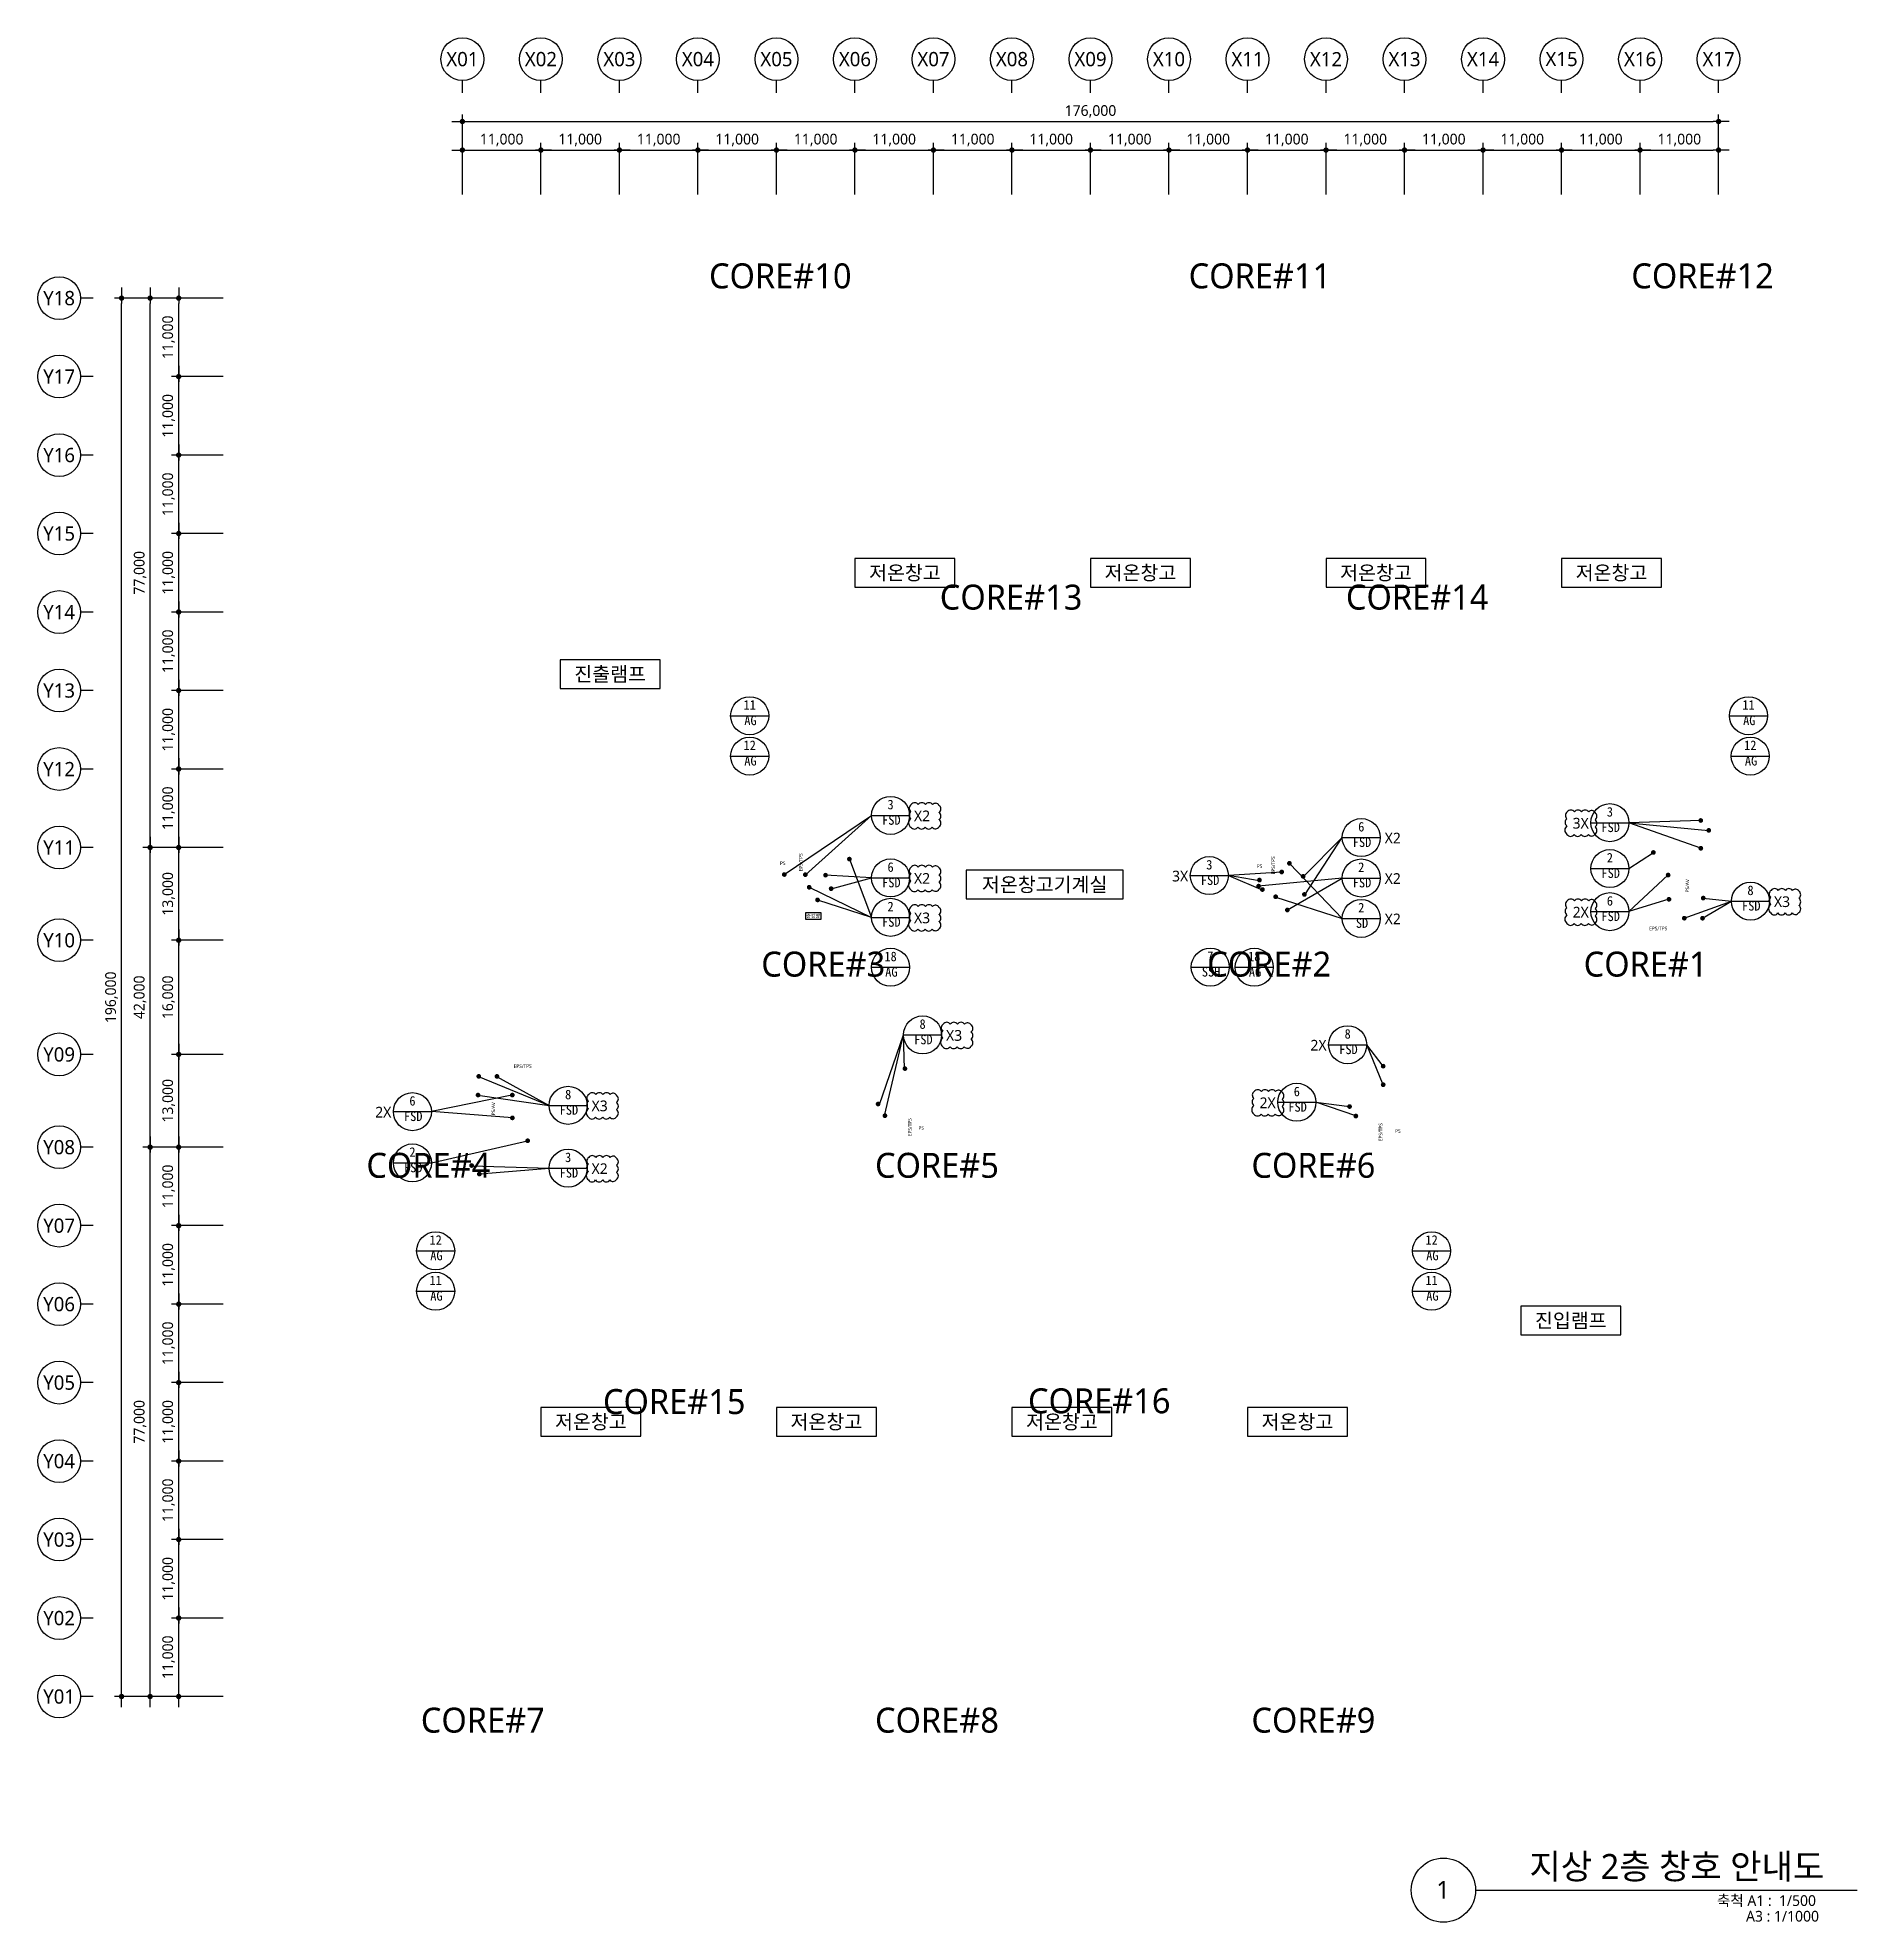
# Model space of a CAD drawing. Header units: millimetres. Extents: x 3479419 to 5579419, y 522746 to 3162891.
# Drawn here: x 4806612 to 5061547, y 1710746 to 1974891 of the extents above; entities that cross this region are included whole.
import ezdxf
from ezdxf.enums import TextEntityAlignment as Align

# ---------------------------------------------------------------- set-up
doc = ezdxf.new("R2010")
doc.units = ezdxf.units.MM
doc.layers.get('Defpoints').update_dxf_attribs({"color": 140})
doc.layers.add('220502 수정', color=161, linetype='Continuous', plot=False)
for name, color, linetype, lineweight in [('A-AXIS-BUBL', 7, 'Continuous', 25), ('A-DIMS', 7, 'Continuous', 25), ('A-MKXX-SYMB', 7, 'Continuous', 25), ('A-XXXX-SYMB', 7, 'Continuous', 25), ('A-XXXX-TXT1', 3, 'Continuous', 25), ('A-XXXX-TXT2', 3, 'Continuous', 25)]:
    doc.layers.add(name, color=color, linetype=linetype, lineweight=lineweight)
doc.layers.add('AA-SYMB', color=1, linetype='Continuous')
doc.styles.add('HY울릉도L', font='')
doc.styles.add('XR-평면도$0$맑은 고딕', font='malgun.ttf')
doc.styles.add('돋움', font='')
doc.styles.add('돋음', font='')
doc.styles.add('맑은 고딕', font='malgun.ttf')
doc.styles.add('맑은고딕', font='malgun.ttf')
doc.styles.get('HY울릉도L').set_extended_font_data('HYwulM')
doc.styles.get('돋움').set_extended_font_data('DotumChe')
doc.styles.get('돋음').set_extended_font_data('Dotum')
doc.dimstyles.new('CDIM', dxfattribs={"dimtxt": 3, "dimasz": 1.5, "dimexe": 2, "dimexo": 1, "dimgap": 1, "dimtad": 1, "dimdec": 0, "dimrnd": 0.5, "dimzin": 0, "dimdsep": 32, "dimlunit": 6, "dimtxsty": 'HY울릉도L', "dimblk1": '_CIDOT', "dimblk2": '_CIDOT', "dimsah": 1, "dimcen": 5.5, "dimclrd": 2, "dimclre": 2, "dimclrt": 7, "dimadec": 0, "dimazin": 0, "dimtfac": 1, "dimtdec": 0, "dimtix": 1, "dimtmove": 2, "dimatfit": 1, "dimldrblk": '_CIDOT', "dimfxl": 1, "dimtolj": 1, "dimtzin": 0, "dimlwd": -1, "dimarcsym": 0})

msp = doc.modelspace()

# ---------------------------------------------------------------- texts
at = {"layer": 'A-XXXX-TXT1', "style": '맑은고딕'}
msp.add_text('지상 2층 창호 안내도', height=3500, dxfattribs=at).set_placement((5056914.1, 1715766), align=Align.BOTTOM_RIGHT)
msp.add_text('1', height=2500, dxfattribs=at).set_placement((5003506.8, 1715299.3), align=Align.MIDDLE)
for s, p in [('축척 A1 :  1/500', (5055760.1, 1714538.3)), ('A3 : 1/1000', (5056181.9, 1712349.2))]:
    msp.add_text(s, height=1500, dxfattribs=at).set_placement(p, align=Align.TOP_RIGHT)
at = {"layer": 'A-XXXX-TXT2', "style": '맑은고딕'}
for s, p in [('X2', (4930515.3, 1865068.9)), ('3X', (5022796.8, 1864045.9)), ('X2', (4996459.4, 1861957)), ('X2', (4930515.3, 1856301.4)), ('3X', (4966672.9, 1856633.3)), ('X2', (4996459.4, 1856290.2)), ('X3', (5050997.9, 1853044.4)), ('X3', (4930515.3, 1850776)), ('X2', (4996459.4, 1850623.4)), ('2X', (5022796.8, 1851574.3)), ('X3', (4935000.9, 1834299.2)), ('2X', (4986058.1, 1832926.2)), ('X3', (4885341.2, 1824428.2)), ('2X', (4978932.9, 1824854.4)), ('2X', (4855027.9, 1823545)), ('X2', (4885341.2, 1815623.4))]:
    msp.add_text(s, height=1500, dxfattribs=at).set_placement(p, align=Align.CENTER)
at = {"layer": 'A-XXXX-TXT2', "ltscale": 100, "style": '맑은 고딕'}
for s, p in [('EPS/TPS', (4913535, 1859315.6)), ('EPS/TPS', (4979704.7, 1858890.6)), ('PS/AV', (5037737.6, 1856016.2)), ('PS/AV', (4870447.5, 1824766.2)), ('EPS/TPS', (4928801, 1822190.6)), ('EPS/TPS', (4994755.5, 1821491.9))]:
    msp.add_text(s, height=500, rotation=90, dxfattribs=at).set_placement(p, align=Align.MIDDLE_CENTER)
for s, p in [('PS', (4910993.3, 1859198.3)), ('PS', (4977793.3, 1858773.3)), ('EPS/TPS', (5033661.8, 1850041.2)), ('EPS/TPS', (4874561.8, 1830741.2)), ('PS', (4930393.3, 1822073.3)), ('PS', (4997193.3, 1821648.3))]:
    msp.add_text(s, height=500, dxfattribs=at).set_placement(p, align=Align.MIDDLE_CENTER)

# ---------------------------------------------------------------- blocks, each defined once
blk = doc.blocks.new('_CIDOT')
at = {"color": 0, "linetype": 'ByBlock'}
blk.add_line((2, 0), (-1, 0), dxfattribs=at)
at = {"color": 0, "linetype": 'ByBlock', "const_width": 0.5}
blk.add_lwpolyline([(-0.25, 0, 1), (0.25, 0, 1)], format="xyb", close=True, dxfattribs=at)
blk = doc.blocks.new('*D8')
at = {"layer": 'A-DIMS', "lineweight": -2, "transparency": 16777216}
for p, q in [((93193, 67121), (85943, 67121)), ((93193, 56121), (85943, 56121))]:
    blk.add_line(p, q, dxfattribs=at)
at = {"layer": 'A-DIMS', "transparency": 16777216}
blk.add_line((86943, 56871), (86943, 66371), dxfattribs=at)
at = {"layer": 'Defpoints', "color": 0, "transparency": 16777216}
for p in [(86943, 67121), (93693, 67121), (93693, 56121)]:
    blk.add_point(p, dxfattribs=at)
at = {"layer": 'A-DIMS', "transparency": 16777216, "xscale": 750, "yscale": 750, "zscale": 750}
for p, rotation in [((86943, 67121), 90), ((86943, 56121), 270)]:
    blk.add_blockref('_CIDOT', p, dxfattribs=dict(at, rotation=rotation))
at = {"layer": 'A-DIMS', "color": 3, "transparency": 16777216, "insert": (85538, 61621), "char_height": 1500, "attachment_point": 5, "rotation": 90, "style": '맑은고딕'}
blk.add_mtext('\\A1;11,000', dxfattribs=at)
blk = doc.blocks.new('*D9')
at = {"layer": 'A-DIMS', "lineweight": -2, "transparency": 16777216}
for p, q in [((93193, 78121), (85943, 78121)), ((93193, 67121), (85943, 67121))]:
    blk.add_line(p, q, dxfattribs=at)
at = {"layer": 'A-DIMS', "transparency": 16777216}
blk.add_line((86943, 67871), (86943, 77371), dxfattribs=at)
at = {"layer": 'Defpoints', "color": 0, "transparency": 16777216}
for p in [(86943, 78121), (93693, 78121), (93693, 67121)]:
    blk.add_point(p, dxfattribs=at)
at = {"layer": 'A-DIMS', "transparency": 16777216, "xscale": 750, "yscale": 750, "zscale": 750}
for p, rotation in [((86943, 78121), 90), ((86943, 67121), 270)]:
    blk.add_blockref('_CIDOT', p, dxfattribs=dict(at, rotation=rotation))
at = {"layer": 'A-DIMS', "color": 3, "transparency": 16777216, "insert": (85538, 72621), "char_height": 1500, "attachment_point": 5, "rotation": 90, "style": '맑은고딕'}
blk.add_mtext('\\A1;11,000', dxfattribs=at)
blk = doc.blocks.new('*D10')
at = {"layer": 'A-DIMS', "lineweight": -2, "transparency": 16777216}
for p, q in [((93193, 89121), (85943, 89121)), ((93193, 78121), (85943, 78121))]:
    blk.add_line(p, q, dxfattribs=at)
at = {"layer": 'A-DIMS', "transparency": 16777216}
blk.add_line((86943, 78871), (86943, 88371), dxfattribs=at)
at = {"layer": 'Defpoints', "color": 0, "transparency": 16777216}
for p in [(86943, 89121), (93693, 89121), (93693, 78121)]:
    blk.add_point(p, dxfattribs=at)
at = {"layer": 'A-DIMS', "transparency": 16777216, "xscale": 750, "yscale": 750, "zscale": 750}
for p, rotation in [((86943, 89121), 90), ((86943, 78121), 270)]:
    blk.add_blockref('_CIDOT', p, dxfattribs=dict(at, rotation=rotation))
at = {"layer": 'A-DIMS', "color": 3, "transparency": 16777216, "insert": (85538, 83621), "char_height": 1500, "attachment_point": 5, "rotation": 90, "style": '맑은고딕'}
blk.add_mtext('\\A1;11,000', dxfattribs=at)
blk = doc.blocks.new('*D11')
at = {"layer": 'A-DIMS', "lineweight": -2, "transparency": 16777216}
for p, q in [((93193, 100121), (85943, 100121)), ((93193, 89121), (85943, 89121))]:
    blk.add_line(p, q, dxfattribs=at)
at = {"layer": 'A-DIMS', "transparency": 16777216}
blk.add_line((86943, 89871), (86943, 99371), dxfattribs=at)
at = {"layer": 'Defpoints', "color": 0, "transparency": 16777216}
for p in [(86943, 100121), (93693, 100121), (93693, 89121)]:
    blk.add_point(p, dxfattribs=at)
at = {"layer": 'A-DIMS', "transparency": 16777216, "xscale": 750, "yscale": 750, "zscale": 750}
for p, rotation in [((86943, 100121), 90), ((86943, 89121), 270)]:
    blk.add_blockref('_CIDOT', p, dxfattribs=dict(at, rotation=rotation))
at = {"layer": 'A-DIMS', "color": 3, "transparency": 16777216, "insert": (85538, 94621), "char_height": 1500, "attachment_point": 5, "rotation": 90, "style": '맑은고딕'}
blk.add_mtext('\\A1;11,000', dxfattribs=at)
blk = doc.blocks.new('*D12')
at = {"layer": 'A-DIMS', "lineweight": -2, "transparency": 16777216}
for p, q in [((93193, 111121), (85943, 111121)), ((93193, 100121), (85943, 100121))]:
    blk.add_line(p, q, dxfattribs=at)
at = {"layer": 'A-DIMS', "transparency": 16777216}
blk.add_line((86943, 100871), (86943, 110371), dxfattribs=at)
at = {"layer": 'Defpoints', "color": 0, "transparency": 16777216}
for p in [(86943, 111121), (93693, 111121), (93693, 100121)]:
    blk.add_point(p, dxfattribs=at)
at = {"layer": 'A-DIMS', "transparency": 16777216, "xscale": 750, "yscale": 750, "zscale": 750}
for p, rotation in [((86943, 111121), 90), ((86943, 100121), 270)]:
    blk.add_blockref('_CIDOT', p, dxfattribs=dict(at, rotation=rotation))
at = {"layer": 'A-DIMS', "color": 3, "transparency": 16777216, "insert": (85538, 105621), "char_height": 1500, "attachment_point": 5, "rotation": 90, "style": '맑은고딕'}
blk.add_mtext('\\A1;11,000', dxfattribs=at)
blk = doc.blocks.new('*D13')
at = {"layer": 'A-DIMS', "lineweight": -2, "transparency": 16777216}
for p, q in [((93193, 122121), (85943, 122121)), ((93193, 111121), (85943, 111121))]:
    blk.add_line(p, q, dxfattribs=at)
at = {"layer": 'A-DIMS', "transparency": 16777216}
blk.add_line((86943, 111871), (86943, 121371), dxfattribs=at)
at = {"layer": 'Defpoints', "color": 0, "transparency": 16777216}
for p in [(86943, 122121), (93693, 122121), (93693, 111121)]:
    blk.add_point(p, dxfattribs=at)
at = {"layer": 'A-DIMS', "transparency": 16777216, "xscale": 750, "yscale": 750, "zscale": 750}
for p, rotation in [((86943, 122121), 90), ((86943, 111121), 270)]:
    blk.add_blockref('_CIDOT', p, dxfattribs=dict(at, rotation=rotation))
at = {"layer": 'A-DIMS', "color": 3, "transparency": 16777216, "insert": (85538, 116621), "char_height": 1500, "attachment_point": 5, "rotation": 90, "style": '맑은고딕'}
blk.add_mtext('\\A1;11,000', dxfattribs=at)
blk = doc.blocks.new('*D14')
at = {"layer": 'A-DIMS', "lineweight": -2, "transparency": 16777216}
for p, q in [((93193, 135121), (85943, 135121)), ((93193, 122121), (85943, 122121))]:
    blk.add_line(p, q, dxfattribs=at)
at = {"layer": 'A-DIMS', "transparency": 16777216}
blk.add_line((86943, 122871), (86943, 134371), dxfattribs=at)
at = {"layer": 'Defpoints', "color": 0, "transparency": 16777216}
for p in [(86943, 135121), (93693, 135121), (93693, 122121)]:
    blk.add_point(p, dxfattribs=at)
at = {"layer": 'A-DIMS', "transparency": 16777216, "xscale": 750, "yscale": 750, "zscale": 750}
for p, rotation in [((86943, 135121), 90), ((86943, 122121), 270)]:
    blk.add_blockref('_CIDOT', p, dxfattribs=dict(at, rotation=rotation))
at = {"layer": 'A-DIMS', "color": 3, "transparency": 16777216, "insert": (85538, 128621), "char_height": 1500, "attachment_point": 5, "rotation": 90, "style": '맑은고딕'}
blk.add_mtext('\\A1;13,000', dxfattribs=at)
blk = doc.blocks.new('*D15')
at = {"layer": 'A-DIMS', "lineweight": -2, "transparency": 16777216}
for p, q in [((93193, 151121), (85943, 151121)), ((93193, 135121), (85943, 135121))]:
    blk.add_line(p, q, dxfattribs=at)
at = {"layer": 'A-DIMS', "transparency": 16777216}
blk.add_line((86943, 135871), (86943, 150371), dxfattribs=at)
at = {"layer": 'Defpoints', "color": 0, "transparency": 16777216}
for p in [(86943, 151121), (93693, 151121), (93693, 135121)]:
    blk.add_point(p, dxfattribs=at)
at = {"layer": 'A-DIMS', "transparency": 16777216, "xscale": 750, "yscale": 750, "zscale": 750}
for p, rotation in [((86943, 151121), 90), ((86943, 135121), 270)]:
    blk.add_blockref('_CIDOT', p, dxfattribs=dict(at, rotation=rotation))
at = {"layer": 'A-DIMS', "color": 3, "transparency": 16777216, "insert": (85538, 143121), "char_height": 1500, "attachment_point": 5, "rotation": 90, "style": '맑은고딕'}
blk.add_mtext('\\A1;16,000', dxfattribs=at)
blk = doc.blocks.new('*D16')
at = {"layer": 'A-DIMS', "lineweight": -2, "transparency": 16777216}
for p, q in [((93193, 164121), (85943, 164121)), ((93193, 151121), (85943, 151121))]:
    blk.add_line(p, q, dxfattribs=at)
at = {"layer": 'A-DIMS', "transparency": 16777216}
blk.add_line((86943, 151871), (86943, 163371), dxfattribs=at)
at = {"layer": 'Defpoints', "color": 0, "transparency": 16777216}
for p in [(86943, 164121), (93693, 164121), (93693, 151121)]:
    blk.add_point(p, dxfattribs=at)
at = {"layer": 'A-DIMS', "transparency": 16777216, "xscale": 750, "yscale": 750, "zscale": 750}
for p, rotation in [((86943, 164121), 90), ((86943, 151121), 270)]:
    blk.add_blockref('_CIDOT', p, dxfattribs=dict(at, rotation=rotation))
at = {"layer": 'A-DIMS', "color": 3, "transparency": 16777216, "insert": (85538, 157621), "char_height": 1500, "attachment_point": 5, "rotation": 90, "style": '맑은고딕'}
blk.add_mtext('\\A1;13,000', dxfattribs=at)
blk = doc.blocks.new('*D17')
at = {"layer": 'A-DIMS', "lineweight": -2, "transparency": 16777216}
for p, q in [((93193, 175121), (85943, 175121)), ((93193, 164121), (85943, 164121))]:
    blk.add_line(p, q, dxfattribs=at)
at = {"layer": 'A-DIMS', "transparency": 16777216}
blk.add_line((86943, 164871), (86943, 174371), dxfattribs=at)
at = {"layer": 'Defpoints', "color": 0, "transparency": 16777216}
for p in [(86943, 175121), (93693, 175121), (93693, 164121)]:
    blk.add_point(p, dxfattribs=at)
at = {"layer": 'A-DIMS', "transparency": 16777216, "xscale": 750, "yscale": 750, "zscale": 750}
for p, rotation in [((86943, 175121), 90), ((86943, 164121), 270)]:
    blk.add_blockref('_CIDOT', p, dxfattribs=dict(at, rotation=rotation))
at = {"layer": 'A-DIMS', "color": 3, "transparency": 16777216, "insert": (85538, 169621), "char_height": 1500, "attachment_point": 5, "rotation": 90, "style": '맑은고딕'}
blk.add_mtext('\\A1;11,000', dxfattribs=at)
blk = doc.blocks.new('*D18')
at = {"layer": 'A-DIMS', "lineweight": -2, "transparency": 16777216}
for p, q in [((93193, 186121), (85943, 186121)), ((93193, 175121), (85943, 175121))]:
    blk.add_line(p, q, dxfattribs=at)
at = {"layer": 'A-DIMS', "transparency": 16777216}
blk.add_line((86943, 175871), (86943, 185371), dxfattribs=at)
at = {"layer": 'Defpoints', "color": 0, "transparency": 16777216}
for p in [(86943, 186121), (93693, 186121), (93693, 175121)]:
    blk.add_point(p, dxfattribs=at)
at = {"layer": 'A-DIMS', "transparency": 16777216, "xscale": 750, "yscale": 750, "zscale": 750}
for p, rotation in [((86943, 186121), 90), ((86943, 175121), 270)]:
    blk.add_blockref('_CIDOT', p, dxfattribs=dict(at, rotation=rotation))
at = {"layer": 'A-DIMS', "color": 3, "transparency": 16777216, "insert": (85538, 180621), "char_height": 1500, "attachment_point": 5, "rotation": 90, "style": '맑은고딕'}
blk.add_mtext('\\A1;11,000', dxfattribs=at)
blk = doc.blocks.new('*D19')
at = {"layer": 'A-DIMS', "lineweight": -2, "transparency": 16777216}
for p, q in [((93193, 197121), (85943, 197121)), ((93193, 186121), (85943, 186121))]:
    blk.add_line(p, q, dxfattribs=at)
at = {"layer": 'A-DIMS', "transparency": 16777216}
blk.add_line((86943, 186871), (86943, 196371), dxfattribs=at)
at = {"layer": 'Defpoints', "color": 0, "transparency": 16777216}
for p in [(86943, 197121), (93693, 197121), (93693, 186121)]:
    blk.add_point(p, dxfattribs=at)
at = {"layer": 'A-DIMS', "transparency": 16777216, "xscale": 750, "yscale": 750, "zscale": 750}
for p, rotation in [((86943, 197121), 90), ((86943, 186121), 270)]:
    blk.add_blockref('_CIDOT', p, dxfattribs=dict(at, rotation=rotation))
at = {"layer": 'A-DIMS', "color": 3, "transparency": 16777216, "insert": (85538, 191621), "char_height": 1500, "attachment_point": 5, "rotation": 90, "style": '맑은고딕'}
blk.add_mtext('\\A1;11,000', dxfattribs=at)
blk = doc.blocks.new('*D20')
at = {"layer": 'A-DIMS', "lineweight": -2, "transparency": 16777216}
for p, q in [((93193, 208121), (85943, 208121)), ((93193, 197121), (85943, 197121))]:
    blk.add_line(p, q, dxfattribs=at)
at = {"layer": 'A-DIMS', "transparency": 16777216}
blk.add_line((86943, 197871), (86943, 207371), dxfattribs=at)
at = {"layer": 'Defpoints', "color": 0, "transparency": 16777216}
for p in [(86943, 208121), (93693, 208121), (93693, 197121)]:
    blk.add_point(p, dxfattribs=at)
at = {"layer": 'A-DIMS', "transparency": 16777216, "xscale": 750, "yscale": 750, "zscale": 750}
for p, rotation in [((86943, 208121), 90), ((86943, 197121), 270)]:
    blk.add_blockref('_CIDOT', p, dxfattribs=dict(at, rotation=rotation))
at = {"layer": 'A-DIMS', "color": 3, "transparency": 16777216, "insert": (85538, 202621), "char_height": 1500, "attachment_point": 5, "rotation": 90, "style": '맑은고딕'}
blk.add_mtext('\\A1;11,000', dxfattribs=at)
blk = doc.blocks.new('*D21')
at = {"layer": 'A-DIMS', "lineweight": -2, "transparency": 16777216}
for p, q in [((93193, 219121), (85943, 219121)), ((93193, 208121), (85943, 208121))]:
    blk.add_line(p, q, dxfattribs=at)
at = {"layer": 'A-DIMS', "transparency": 16777216}
blk.add_line((86943, 208871), (86943, 218371), dxfattribs=at)
at = {"layer": 'Defpoints', "color": 0, "transparency": 16777216}
for p in [(86943, 219121), (93693, 219121), (93693, 208121)]:
    blk.add_point(p, dxfattribs=at)
at = {"layer": 'A-DIMS', "transparency": 16777216, "xscale": 750, "yscale": 750, "zscale": 750}
for p, rotation in [((86943, 219121), 90), ((86943, 208121), 270)]:
    blk.add_blockref('_CIDOT', p, dxfattribs=dict(at, rotation=rotation))
at = {"layer": 'A-DIMS', "color": 3, "transparency": 16777216, "insert": (85538, 213621), "char_height": 1500, "attachment_point": 5, "rotation": 90, "style": '맑은고딕'}
blk.add_mtext('\\A1;11,000', dxfattribs=at)
blk = doc.blocks.new('*D22')
at = {"layer": 'A-DIMS', "lineweight": -2, "transparency": 16777216}
for p, q in [((93193, 230121), (85943, 230121)), ((93193, 219121), (85943, 219121))]:
    blk.add_line(p, q, dxfattribs=at)
at = {"layer": 'A-DIMS', "transparency": 16777216}
blk.add_line((86943, 219871), (86943, 229371), dxfattribs=at)
at = {"layer": 'Defpoints', "color": 0, "transparency": 16777216}
for p in [(86943, 230121), (93693, 230121), (93693, 219121)]:
    blk.add_point(p, dxfattribs=at)
at = {"layer": 'A-DIMS', "transparency": 16777216, "xscale": 750, "yscale": 750, "zscale": 750}
for p, rotation in [((86943, 230121), 90), ((86943, 219121), 270)]:
    blk.add_blockref('_CIDOT', p, dxfattribs=dict(at, rotation=rotation))
at = {"layer": 'A-DIMS', "color": 3, "transparency": 16777216, "insert": (85538, 224621), "char_height": 1500, "attachment_point": 5, "rotation": 90, "style": '맑은고딕'}
blk.add_mtext('\\A1;11,000', dxfattribs=at)
blk = doc.blocks.new('*D23')
at = {"layer": 'A-DIMS', "lineweight": -2, "transparency": 16777216}
for p, q in [((93193, 241121), (85943, 241121)), ((93193, 230121), (85943, 230121))]:
    blk.add_line(p, q, dxfattribs=at)
at = {"layer": 'A-DIMS', "transparency": 16777216}
blk.add_line((86943, 230871), (86943, 240371), dxfattribs=at)
at = {"layer": 'Defpoints', "color": 0, "transparency": 16777216}
for p in [(86943, 241121), (93693, 241121), (93693, 230121)]:
    blk.add_point(p, dxfattribs=at)
at = {"layer": 'A-DIMS', "transparency": 16777216, "xscale": 750, "yscale": 750, "zscale": 750}
for p, rotation in [((86943, 241121), 90), ((86943, 230121), 270)]:
    blk.add_blockref('_CIDOT', p, dxfattribs=dict(at, rotation=rotation))
at = {"layer": 'A-DIMS', "color": 3, "transparency": 16777216, "insert": (85538, 235621), "char_height": 1500, "attachment_point": 5, "rotation": 90, "style": '맑은고딕'}
blk.add_mtext('\\A1;11,000', dxfattribs=at)
blk = doc.blocks.new('*D24')
at = {"layer": 'A-DIMS', "lineweight": -2, "transparency": 16777216}
for p, q in [((93193, 122121), (81943, 122121)), ((93193, 45121), (81943, 45121))]:
    blk.add_line(p, q, dxfattribs=at)
at = {"layer": 'A-DIMS', "transparency": 16777216}
blk.add_line((82943, 45871), (82943, 121371), dxfattribs=at)
at = {"layer": 'Defpoints', "color": 0, "transparency": 16777216}
for p in [(82943, 122121), (93693, 122121), (93693, 45121)]:
    blk.add_point(p, dxfattribs=at)
at = {"layer": 'A-DIMS', "transparency": 16777216, "xscale": 750, "yscale": 750, "zscale": 750}
for p, rotation in [((82943, 122121), 90), ((82943, 45121), 270)]:
    blk.add_blockref('_CIDOT', p, dxfattribs=dict(at, rotation=rotation))
at = {"layer": 'A-DIMS', "color": 3, "transparency": 16777216, "insert": (81542, 83621), "char_height": 1500, "attachment_point": 5, "rotation": 90, "style": '맑은고딕'}
blk.add_mtext('\\A1;77,000', dxfattribs=at)
blk = doc.blocks.new('*D25')
at = {"layer": 'A-DIMS', "lineweight": -2, "transparency": 16777216}
for p, q in [((93193, 241121), (77943, 241121)), ((93193, 45121), (77943, 45121))]:
    blk.add_line(p, q, dxfattribs=at)
at = {"layer": 'A-DIMS', "transparency": 16777216}
blk.add_line((78943, 45871), (78943, 240371), dxfattribs=at)
at = {"layer": 'Defpoints', "color": 0, "transparency": 16777216}
for p in [(78943, 241121), (93693, 241121), (93693, 45121)]:
    blk.add_point(p, dxfattribs=at)
at = {"layer": 'A-DIMS', "transparency": 16777216, "xscale": 750, "yscale": 750, "zscale": 750}
for p, rotation in [((78943, 241121), 90), ((78943, 45121), 270)]:
    blk.add_blockref('_CIDOT', p, dxfattribs=dict(at, rotation=rotation))
at = {"layer": 'A-DIMS', "color": 3, "transparency": 16777216, "insert": (77538, 143121), "char_height": 1500, "attachment_point": 5, "rotation": 90, "style": '맑은고딕'}
blk.add_mtext('\\A1;196,000', dxfattribs=at)
blk = doc.blocks.new('*D26')
at = {"layer": 'A-DIMS', "lineweight": -2, "transparency": 16777216}
for p, q in [((93193, 56121), (85943, 56121)), ((93193, 45121), (85943, 45121))]:
    blk.add_line(p, q, dxfattribs=at)
at = {"layer": 'A-DIMS', "transparency": 16777216}
blk.add_line((86943, 45871), (86943, 55371), dxfattribs=at)
at = {"layer": 'Defpoints', "color": 0, "transparency": 16777216}
for p in [(86943, 56121), (93693, 56121), (93693, 45121)]:
    blk.add_point(p, dxfattribs=at)
at = {"layer": 'A-DIMS', "transparency": 16777216, "xscale": 750, "yscale": 750, "zscale": 750}
for p, rotation in [((86943, 56121), 90), ((86943, 45121), 270)]:
    blk.add_blockref('_CIDOT', p, dxfattribs=dict(at, rotation=rotation))
at = {"layer": 'A-DIMS', "color": 3, "transparency": 16777216, "insert": (85538, 50621), "char_height": 1500, "attachment_point": 5, "rotation": 90, "style": '맑은고딕'}
blk.add_mtext('\\A1;11,000', dxfattribs=at)
blk = doc.blocks.new('*D27')
at = {"layer": 'A-DIMS', "lineweight": -2, "transparency": 16777216}
for p, q in [((93193, 164121), (81943, 164121)), ((93193, 122121), (81943, 122121))]:
    blk.add_line(p, q, dxfattribs=at)
at = {"layer": 'A-DIMS', "transparency": 16777216}
blk.add_line((82943, 122871), (82943, 163371), dxfattribs=at)
at = {"layer": 'Defpoints', "color": 0, "transparency": 16777216}
for p in [(82943, 164121), (93693, 164121), (93693, 122121)]:
    blk.add_point(p, dxfattribs=at)
at = {"layer": 'A-DIMS', "transparency": 16777216, "xscale": 750, "yscale": 750, "zscale": 750}
for p, rotation in [((82943, 164121), 90), ((82943, 122121), 270)]:
    blk.add_blockref('_CIDOT', p, dxfattribs=dict(at, rotation=rotation))
at = {"layer": 'A-DIMS', "color": 3, "transparency": 16777216, "insert": (81542, 143121), "char_height": 1500, "attachment_point": 5, "rotation": 90, "style": '맑은고딕'}
blk.add_mtext('\\A1;42,000', dxfattribs=at)
blk = doc.blocks.new('*D28')
at = {"layer": 'A-DIMS', "lineweight": -2, "transparency": 16777216}
for p, q in [((93193, 241121), (81943, 241121)), ((93193, 164121), (81943, 164121))]:
    blk.add_line(p, q, dxfattribs=at)
at = {"layer": 'A-DIMS', "transparency": 16777216}
blk.add_line((82943, 164871), (82943, 240371), dxfattribs=at)
at = {"layer": 'Defpoints', "color": 0, "transparency": 16777216}
for p in [(82943, 241121), (93693, 241121), (93693, 164121)]:
    blk.add_point(p, dxfattribs=at)
at = {"layer": 'A-DIMS', "transparency": 16777216, "xscale": 750, "yscale": 750, "zscale": 750}
for p, rotation in [((82943, 241121), 90), ((82943, 164121), 270)]:
    blk.add_blockref('_CIDOT', p, dxfattribs=dict(at, rotation=rotation))
at = {"layer": 'A-DIMS', "color": 3, "transparency": 16777216, "insert": (81542, 202621), "char_height": 1500, "attachment_point": 5, "rotation": 90, "style": '맑은고딕'}
blk.add_mtext('\\A1;77,000', dxfattribs=at)
blk = doc.blocks.new('*D29')
at = {"layer": 'A-DIMS', "lineweight": -2, "transparency": 16777216}
for p, q in [((148693, 255621), (148693, 262871)), ((159693, 255621), (159693, 262871))]:
    blk.add_line(p, q, dxfattribs=at)
at = {"layer": 'A-DIMS', "transparency": 16777216}
blk.add_line((149443, 261871), (158943, 261871), dxfattribs=at)
at = {"layer": 'Defpoints', "color": 0, "transparency": 16777216}
for p in [(159693, 261871), (148693, 255121), (159693, 255121)]:
    blk.add_point(p, dxfattribs=at)
at = {"layer": 'A-DIMS', "transparency": 16777216, "xscale": 750, "yscale": 750, "zscale": 750, "rotation": 180}
blk.add_blockref('_CIDOT', (148693, 261871), dxfattribs=at)
at = {"layer": 'A-DIMS', "transparency": 16777216, "xscale": 750, "yscale": 750, "zscale": 750}
blk.add_blockref('_CIDOT', (159693, 261871), dxfattribs=at)
at = {"layer": 'A-DIMS', "color": 3, "transparency": 16777216, "insert": (154193, 263275), "char_height": 1500, "attachment_point": 5, "style": '맑은고딕'}
blk.add_mtext('\\A1;11,000', dxfattribs=at)
blk = doc.blocks.new('*D30')
at = {"layer": 'A-DIMS', "lineweight": -2, "transparency": 16777216}
for p, q in [((159693, 255621), (159693, 262871)), ((170693, 255621), (170693, 262871))]:
    blk.add_line(p, q, dxfattribs=at)
at = {"layer": 'A-DIMS', "transparency": 16777216}
blk.add_line((160443, 261871), (169943, 261871), dxfattribs=at)
at = {"layer": 'Defpoints', "color": 0, "transparency": 16777216}
for p in [(170693, 261871), (159693, 255121), (170693, 255121)]:
    blk.add_point(p, dxfattribs=at)
at = {"layer": 'A-DIMS', "transparency": 16777216, "xscale": 750, "yscale": 750, "zscale": 750, "rotation": 180}
blk.add_blockref('_CIDOT', (159693, 261871), dxfattribs=at)
at = {"layer": 'A-DIMS', "transparency": 16777216, "xscale": 750, "yscale": 750, "zscale": 750}
blk.add_blockref('_CIDOT', (170693, 261871), dxfattribs=at)
at = {"layer": 'A-DIMS', "color": 3, "transparency": 16777216, "insert": (165193, 263275), "char_height": 1500, "attachment_point": 5, "style": '맑은고딕'}
blk.add_mtext('\\A1;11,000', dxfattribs=at)
blk = doc.blocks.new('*D31')
at = {"layer": 'A-DIMS', "lineweight": -2, "transparency": 16777216}
for p, q in [((170693, 255621), (170693, 262871)), ((181693, 255621), (181693, 262871))]:
    blk.add_line(p, q, dxfattribs=at)
at = {"layer": 'A-DIMS', "transparency": 16777216}
blk.add_line((171443, 261871), (180943, 261871), dxfattribs=at)
at = {"layer": 'Defpoints', "color": 0, "transparency": 16777216}
for p in [(181693, 261871), (170693, 255121), (181693, 255121)]:
    blk.add_point(p, dxfattribs=at)
at = {"layer": 'A-DIMS', "transparency": 16777216, "xscale": 750, "yscale": 750, "zscale": 750, "rotation": 180}
blk.add_blockref('_CIDOT', (170693, 261871), dxfattribs=at)
at = {"layer": 'A-DIMS', "transparency": 16777216, "xscale": 750, "yscale": 750, "zscale": 750}
blk.add_blockref('_CIDOT', (181693, 261871), dxfattribs=at)
at = {"layer": 'A-DIMS', "color": 3, "transparency": 16777216, "insert": (176193, 263275), "char_height": 1500, "attachment_point": 5, "style": '맑은고딕'}
blk.add_mtext('\\A1;11,000', dxfattribs=at)
blk = doc.blocks.new('*D32')
at = {"layer": 'A-DIMS', "lineweight": -2, "transparency": 16777216}
for p, q in [((181693, 255621), (181693, 262871)), ((192693, 255621), (192693, 262871))]:
    blk.add_line(p, q, dxfattribs=at)
at = {"layer": 'A-DIMS', "transparency": 16777216}
blk.add_line((182443, 261871), (191943, 261871), dxfattribs=at)
at = {"layer": 'Defpoints', "color": 0, "transparency": 16777216}
for p in [(192693, 261871), (181693, 255121), (192693, 255121)]:
    blk.add_point(p, dxfattribs=at)
at = {"layer": 'A-DIMS', "transparency": 16777216, "xscale": 750, "yscale": 750, "zscale": 750, "rotation": 180}
blk.add_blockref('_CIDOT', (181693, 261871), dxfattribs=at)
at = {"layer": 'A-DIMS', "transparency": 16777216, "xscale": 750, "yscale": 750, "zscale": 750}
blk.add_blockref('_CIDOT', (192693, 261871), dxfattribs=at)
at = {"layer": 'A-DIMS', "color": 3, "transparency": 16777216, "insert": (187193, 263275), "char_height": 1500, "attachment_point": 5, "style": '맑은고딕'}
blk.add_mtext('\\A1;11,000', dxfattribs=at)
blk = doc.blocks.new('*D33')
at = {"layer": 'A-DIMS', "lineweight": -2, "transparency": 16777216}
for p, q in [((192693, 255621), (192693, 262871)), ((203693, 255621), (203693, 262871))]:
    blk.add_line(p, q, dxfattribs=at)
at = {"layer": 'A-DIMS', "transparency": 16777216}
blk.add_line((193443, 261871), (202943, 261871), dxfattribs=at)
at = {"layer": 'Defpoints', "color": 0, "transparency": 16777216}
for p in [(203693, 261871), (192693, 255121), (203693, 255121)]:
    blk.add_point(p, dxfattribs=at)
at = {"layer": 'A-DIMS', "transparency": 16777216, "xscale": 750, "yscale": 750, "zscale": 750, "rotation": 180}
blk.add_blockref('_CIDOT', (192693, 261871), dxfattribs=at)
at = {"layer": 'A-DIMS', "transparency": 16777216, "xscale": 750, "yscale": 750, "zscale": 750}
blk.add_blockref('_CIDOT', (203693, 261871), dxfattribs=at)
at = {"layer": 'A-DIMS', "color": 3, "transparency": 16777216, "insert": (198193, 263275), "char_height": 1500, "attachment_point": 5, "style": '맑은고딕'}
blk.add_mtext('\\A1;11,000', dxfattribs=at)
blk = doc.blocks.new('*D34')
at = {"layer": 'A-DIMS', "lineweight": -2, "transparency": 16777216}
for p, q in [((203693, 255621), (203693, 262871)), ((214693, 255621), (214693, 262871))]:
    blk.add_line(p, q, dxfattribs=at)
at = {"layer": 'A-DIMS', "transparency": 16777216}
blk.add_line((204443, 261871), (213943, 261871), dxfattribs=at)
at = {"layer": 'Defpoints', "color": 0, "transparency": 16777216}
for p in [(214693, 261871), (203693, 255121), (214693, 255121)]:
    blk.add_point(p, dxfattribs=at)
at = {"layer": 'A-DIMS', "transparency": 16777216, "xscale": 750, "yscale": 750, "zscale": 750, "rotation": 180}
blk.add_blockref('_CIDOT', (203693, 261871), dxfattribs=at)
at = {"layer": 'A-DIMS', "transparency": 16777216, "xscale": 750, "yscale": 750, "zscale": 750}
blk.add_blockref('_CIDOT', (214693, 261871), dxfattribs=at)
at = {"layer": 'A-DIMS', "color": 3, "transparency": 16777216, "insert": (209193, 263275), "char_height": 1500, "attachment_point": 5, "style": '맑은고딕'}
blk.add_mtext('\\A1;11,000', dxfattribs=at)
blk = doc.blocks.new('*D35')
at = {"layer": 'A-DIMS', "lineweight": -2, "transparency": 16777216}
for p, q in [((214693, 255621), (214693, 262871)), ((225693, 255621), (225693, 262871))]:
    blk.add_line(p, q, dxfattribs=at)
at = {"layer": 'A-DIMS', "transparency": 16777216}
blk.add_line((215443, 261871), (224943, 261871), dxfattribs=at)
at = {"layer": 'Defpoints', "color": 0, "transparency": 16777216}
for p in [(225693, 261871), (214693, 255121), (225693, 255121)]:
    blk.add_point(p, dxfattribs=at)
at = {"layer": 'A-DIMS', "transparency": 16777216, "xscale": 750, "yscale": 750, "zscale": 750, "rotation": 180}
blk.add_blockref('_CIDOT', (214693, 261871), dxfattribs=at)
at = {"layer": 'A-DIMS', "transparency": 16777216, "xscale": 750, "yscale": 750, "zscale": 750}
blk.add_blockref('_CIDOT', (225693, 261871), dxfattribs=at)
at = {"layer": 'A-DIMS', "color": 3, "transparency": 16777216, "insert": (220193, 263275), "char_height": 1500, "attachment_point": 5, "style": '맑은고딕'}
blk.add_mtext('\\A1;11,000', dxfattribs=at)
blk = doc.blocks.new('*D36')
at = {"layer": 'A-DIMS', "lineweight": -2, "transparency": 16777216}
for p, q in [((225693, 255621), (225693, 262871)), ((236693, 255621), (236693, 262871))]:
    blk.add_line(p, q, dxfattribs=at)
at = {"layer": 'A-DIMS', "transparency": 16777216}
blk.add_line((226443, 261871), (235943, 261871), dxfattribs=at)
at = {"layer": 'Defpoints', "color": 0, "transparency": 16777216}
for p in [(236693, 261871), (225693, 255121), (236693, 255121)]:
    blk.add_point(p, dxfattribs=at)
at = {"layer": 'A-DIMS', "transparency": 16777216, "xscale": 750, "yscale": 750, "zscale": 750, "rotation": 180}
blk.add_blockref('_CIDOT', (225693, 261871), dxfattribs=at)
at = {"layer": 'A-DIMS', "transparency": 16777216, "xscale": 750, "yscale": 750, "zscale": 750}
blk.add_blockref('_CIDOT', (236693, 261871), dxfattribs=at)
at = {"layer": 'A-DIMS', "color": 3, "transparency": 16777216, "insert": (231193, 263275), "char_height": 1500, "attachment_point": 5, "style": '맑은고딕'}
blk.add_mtext('\\A1;11,000', dxfattribs=at)
blk = doc.blocks.new('*D37')
at = {"layer": 'A-DIMS', "lineweight": -2, "transparency": 16777216}
for p, q in [((236693, 255621), (236693, 262871)), ((247693, 255621), (247693, 262871))]:
    blk.add_line(p, q, dxfattribs=at)
at = {"layer": 'A-DIMS', "transparency": 16777216}
blk.add_line((237443, 261871), (246943, 261871), dxfattribs=at)
at = {"layer": 'Defpoints', "color": 0, "transparency": 16777216}
for p in [(247693, 261871), (236693, 255121), (247693, 255121)]:
    blk.add_point(p, dxfattribs=at)
at = {"layer": 'A-DIMS', "transparency": 16777216, "xscale": 750, "yscale": 750, "zscale": 750, "rotation": 180}
blk.add_blockref('_CIDOT', (236693, 261871), dxfattribs=at)
at = {"layer": 'A-DIMS', "transparency": 16777216, "xscale": 750, "yscale": 750, "zscale": 750}
blk.add_blockref('_CIDOT', (247693, 261871), dxfattribs=at)
at = {"layer": 'A-DIMS', "color": 3, "transparency": 16777216, "insert": (242193, 263275), "char_height": 1500, "attachment_point": 5, "style": '맑은고딕'}
blk.add_mtext('\\A1;11,000', dxfattribs=at)
blk = doc.blocks.new('*D38')
at = {"layer": 'A-DIMS', "lineweight": -2, "transparency": 16777216}
for p, q in [((247693, 255621), (247693, 262871)), ((258693, 255621), (258693, 262871))]:
    blk.add_line(p, q, dxfattribs=at)
at = {"layer": 'A-DIMS', "transparency": 16777216}
blk.add_line((248443, 261871), (257943, 261871), dxfattribs=at)
at = {"layer": 'Defpoints', "color": 0, "transparency": 16777216}
for p in [(258693, 261871), (247693, 255121), (258693, 255121)]:
    blk.add_point(p, dxfattribs=at)
at = {"layer": 'A-DIMS', "transparency": 16777216, "xscale": 750, "yscale": 750, "zscale": 750, "rotation": 180}
blk.add_blockref('_CIDOT', (247693, 261871), dxfattribs=at)
at = {"layer": 'A-DIMS', "transparency": 16777216, "xscale": 750, "yscale": 750, "zscale": 750}
blk.add_blockref('_CIDOT', (258693, 261871), dxfattribs=at)
at = {"layer": 'A-DIMS', "color": 3, "transparency": 16777216, "insert": (253193, 263275), "char_height": 1500, "attachment_point": 5, "style": '맑은고딕'}
blk.add_mtext('\\A1;11,000', dxfattribs=at)
blk = doc.blocks.new('*D39')
at = {"layer": 'A-DIMS', "lineweight": -2, "transparency": 16777216}
for p, q in [((258693, 255621), (258693, 262871)), ((269693, 255621), (269693, 262871))]:
    blk.add_line(p, q, dxfattribs=at)
at = {"layer": 'A-DIMS', "transparency": 16777216}
blk.add_line((259443, 261871), (268943, 261871), dxfattribs=at)
at = {"layer": 'Defpoints', "color": 0, "transparency": 16777216}
for p in [(269693, 261871), (258693, 255121), (269693, 255121)]:
    blk.add_point(p, dxfattribs=at)
at = {"layer": 'A-DIMS', "transparency": 16777216, "xscale": 750, "yscale": 750, "zscale": 750, "rotation": 180}
blk.add_blockref('_CIDOT', (258693, 261871), dxfattribs=at)
at = {"layer": 'A-DIMS', "transparency": 16777216, "xscale": 750, "yscale": 750, "zscale": 750}
blk.add_blockref('_CIDOT', (269693, 261871), dxfattribs=at)
at = {"layer": 'A-DIMS', "color": 3, "transparency": 16777216, "insert": (264193, 263275), "char_height": 1500, "attachment_point": 5, "style": '맑은고딕'}
blk.add_mtext('\\A1;11,000', dxfattribs=at)
blk = doc.blocks.new('*D40')
at = {"layer": 'A-DIMS', "lineweight": -2, "transparency": 16777216}
for p, q in [((269693, 255621), (269693, 262871)), ((280693, 255621), (280693, 262871))]:
    blk.add_line(p, q, dxfattribs=at)
at = {"layer": 'A-DIMS', "transparency": 16777216}
blk.add_line((270443, 261871), (279943, 261871), dxfattribs=at)
at = {"layer": 'Defpoints', "color": 0, "transparency": 16777216}
for p in [(280693, 261871), (269693, 255121), (280693, 255121)]:
    blk.add_point(p, dxfattribs=at)
at = {"layer": 'A-DIMS', "transparency": 16777216, "xscale": 750, "yscale": 750, "zscale": 750, "rotation": 180}
blk.add_blockref('_CIDOT', (269693, 261871), dxfattribs=at)
at = {"layer": 'A-DIMS', "transparency": 16777216, "xscale": 750, "yscale": 750, "zscale": 750}
blk.add_blockref('_CIDOT', (280693, 261871), dxfattribs=at)
at = {"layer": 'A-DIMS', "color": 3, "transparency": 16777216, "insert": (275193, 263275), "char_height": 1500, "attachment_point": 5, "style": '맑은고딕'}
blk.add_mtext('\\A1;11,000', dxfattribs=at)
blk = doc.blocks.new('*D41')
at = {"layer": 'A-DIMS', "lineweight": -2, "transparency": 16777216}
for p, q in [((280693, 255621), (280693, 262871)), ((291693, 255621), (291693, 262871))]:
    blk.add_line(p, q, dxfattribs=at)
at = {"layer": 'A-DIMS', "transparency": 16777216}
blk.add_line((281443, 261871), (290943, 261871), dxfattribs=at)
at = {"layer": 'Defpoints', "color": 0, "transparency": 16777216}
for p in [(291693, 261871), (280693, 255121), (291693, 255121)]:
    blk.add_point(p, dxfattribs=at)
at = {"layer": 'A-DIMS', "transparency": 16777216, "xscale": 750, "yscale": 750, "zscale": 750, "rotation": 180}
blk.add_blockref('_CIDOT', (280693, 261871), dxfattribs=at)
at = {"layer": 'A-DIMS', "transparency": 16777216, "xscale": 750, "yscale": 750, "zscale": 750}
blk.add_blockref('_CIDOT', (291693, 261871), dxfattribs=at)
at = {"layer": 'A-DIMS', "color": 3, "transparency": 16777216, "insert": (286193, 263275), "char_height": 1500, "attachment_point": 5, "style": '맑은고딕'}
blk.add_mtext('\\A1;11,000', dxfattribs=at)
blk = doc.blocks.new('*D42')
at = {"layer": 'A-DIMS', "lineweight": -2, "transparency": 16777216}
for p, q in [((126693, 255621), (126693, 266871)), ((302693, 255621), (302693, 266871))]:
    blk.add_line(p, q, dxfattribs=at)
at = {"layer": 'A-DIMS', "transparency": 16777216}
blk.add_line((127443, 265871), (301943, 265871), dxfattribs=at)
at = {"layer": 'Defpoints', "color": 0, "transparency": 16777216}
for p in [(302693, 265871), (126693, 255121), (302693, 255121)]:
    blk.add_point(p, dxfattribs=at)
at = {"layer": 'A-DIMS', "transparency": 16777216, "xscale": 750, "yscale": 750, "zscale": 750, "rotation": 180}
blk.add_blockref('_CIDOT', (126693, 265871), dxfattribs=at)
at = {"layer": 'A-DIMS', "transparency": 16777216, "xscale": 750, "yscale": 750, "zscale": 750}
blk.add_blockref('_CIDOT', (302693, 265871), dxfattribs=at)
at = {"layer": 'A-DIMS', "color": 3, "transparency": 16777216, "insert": (214693, 267275), "char_height": 1500, "attachment_point": 5, "style": '맑은고딕'}
blk.add_mtext('\\A1;176,000', dxfattribs=at)
blk = doc.blocks.new('*D43')
at = {"layer": 'A-DIMS', "lineweight": -2, "transparency": 16777216}
for p, q in [((291693, 255621), (291693, 262871)), ((302693, 255621), (302693, 262871))]:
    blk.add_line(p, q, dxfattribs=at)
at = {"layer": 'A-DIMS', "transparency": 16777216}
blk.add_line((292443, 261871), (301943, 261871), dxfattribs=at)
at = {"layer": 'Defpoints', "color": 0, "transparency": 16777216}
for p in [(302693, 261871), (291693, 255121), (302693, 255121)]:
    blk.add_point(p, dxfattribs=at)
at = {"layer": 'A-DIMS', "transparency": 16777216, "xscale": 750, "yscale": 750, "zscale": 750, "rotation": 180}
blk.add_blockref('_CIDOT', (291693, 261871), dxfattribs=at)
at = {"layer": 'A-DIMS', "transparency": 16777216, "xscale": 750, "yscale": 750, "zscale": 750}
blk.add_blockref('_CIDOT', (302693, 261871), dxfattribs=at)
at = {"layer": 'A-DIMS', "color": 3, "transparency": 16777216, "insert": (297193, 263275), "char_height": 1500, "attachment_point": 5, "style": '맑은고딕'}
blk.add_mtext('\\A1;11,000', dxfattribs=at)
blk = doc.blocks.new('*D44')
at = {"layer": 'A-DIMS', "lineweight": -2, "transparency": 16777216}
for p, q in [((126693, 255621), (126693, 262871)), ((137693, 255621), (137693, 262871))]:
    blk.add_line(p, q, dxfattribs=at)
at = {"layer": 'A-DIMS', "transparency": 16777216}
blk.add_line((127443, 261871), (136943, 261871), dxfattribs=at)
at = {"layer": 'Defpoints', "color": 0, "transparency": 16777216}
for p in [(137693, 261871), (126693, 255121), (137693, 255121)]:
    blk.add_point(p, dxfattribs=at)
at = {"layer": 'A-DIMS', "transparency": 16777216, "xscale": 750, "yscale": 750, "zscale": 750, "rotation": 180}
blk.add_blockref('_CIDOT', (126693, 261871), dxfattribs=at)
at = {"layer": 'A-DIMS', "transparency": 16777216, "xscale": 750, "yscale": 750, "zscale": 750}
blk.add_blockref('_CIDOT', (137693, 261871), dxfattribs=at)
at = {"layer": 'A-DIMS', "color": 3, "transparency": 16777216, "insert": (132193, 263275), "char_height": 1500, "attachment_point": 5, "style": '맑은고딕'}
blk.add_mtext('\\A1;11,000', dxfattribs=at)
blk = doc.blocks.new('*D45')
at = {"layer": 'A-DIMS', "lineweight": -2, "transparency": 16777216}
for p, q in [((137693, 255621), (137693, 262871)), ((148693, 255621), (148693, 262871))]:
    blk.add_line(p, q, dxfattribs=at)
at = {"layer": 'A-DIMS', "transparency": 16777216}
blk.add_line((138443, 261871), (147943, 261871), dxfattribs=at)
at = {"layer": 'Defpoints', "color": 0, "transparency": 16777216}
for p in [(148693, 261871), (137693, 255121), (148693, 255121)]:
    blk.add_point(p, dxfattribs=at)
at = {"layer": 'A-DIMS', "transparency": 16777216, "xscale": 750, "yscale": 750, "zscale": 750, "rotation": 180}
blk.add_blockref('_CIDOT', (137693, 261871), dxfattribs=at)
at = {"layer": 'A-DIMS', "transparency": 16777216, "xscale": 750, "yscale": 750, "zscale": 750}
blk.add_blockref('_CIDOT', (148693, 261871), dxfattribs=at)
at = {"layer": 'A-DIMS', "color": 3, "transparency": 16777216, "insert": (143193, 263275), "char_height": 1500, "attachment_point": 5, "style": '맑은고딕'}
blk.add_mtext('\\A1;11,000', dxfattribs=at)
blk = doc.blocks.new('글_냉동창고기계실')
at = {"layer": 'A-XXXX-TXT2', "color": 0}
blk.add_lwpolyline([(-11000, -2000), (11000, -2000), (11000, 2000), (-11000, 2000)], close=True, dxfattribs=at)
at = {"layer": 'A-XXXX-TXT2', "style": '맑은고딕'}
blk.add_text('저온창고기계실', height=2000, dxfattribs=at).set_placement((0, 0), align=Align.MIDDLE_CENTER)
blk = doc.blocks.new('글_진입램프')
at = {"layer": 'A-XXXX-TXT2', "color": 0}
blk.add_lwpolyline([(-7000, -2000), (7000, -2000), (7000, 2000), (-7000, 2000)], close=True, dxfattribs=at)
at = {"layer": 'A-XXXX-TXT2', "style": '맑은고딕'}
blk.add_text('진입램프', height=2000, dxfattribs=at).set_placement((0, 0), align=Align.MIDDLE_CENTER)
blk = doc.blocks.new('글_진출램프')
at = {"layer": 'A-XXXX-TXT2', "color": 0}
blk.add_lwpolyline([(-7000, -1997), (7000, -1997), (7000, 2003), (-7000, 2003)], close=True, dxfattribs=at)
at = {"layer": 'A-XXXX-TXT2', "style": '맑은고딕'}
blk.add_text('진출램프', height=2000, dxfattribs=at).set_placement((0, 3), align=Align.MIDDLE_CENTER)
blk = doc.blocks.new('글_승강장')
at = {"layer": 'A-XXXX-TXT2', "color": 0, "ltscale": 100}
blk.add_lwpolyline([(-1100, 450), (-1100, -450), (1100, -450), (1100, 450)], close=True, dxfattribs=at)
at = {"layer": 'A-XXXX-TXT2', "ltscale": 100, "style": 'XR-평면도$0$맑은 고딕'}
blk.add_text('승강장', height=500, dxfattribs=at).set_placement((0, 0), align=Align.MIDDLE_CENTER)
blk = doc.blocks.new('글_저온창고')
at = {"layer": 'A-XXXX-TXT2', "color": 0}
blk.add_lwpolyline([(-7000, -2000), (7000, -2000), (7000, 2000), (-7000, 2000)], close=True, dxfattribs=at)
at = {"layer": 'A-XXXX-TXT2', "style": '맑은고딕'}
blk.add_text('저온창고', height=2000, dxfattribs=at).set_placement((0, 0), align=Align.MIDDLE_CENTER)
blk = doc.blocks.new('WINSYMBOL-flat-1')
at = {"layer": 'AA-SYMB', "color": 3}
blk.add_line((-1440, 0), (1440, 0), dxfattribs=at)
blk.add_circle((0, 0), 1440, dxfattribs=at)
at = {"layer": 'AA-SYMB', "style": '돋음'}
blk.add_attdef('0', text='', height=720, dxfattribs=at).set_placement((0, 246), align=Align.CENTER)
at = {"layer": 'AA-SYMB', "style": '돋음', "width": 0.95}
blk.add_attdef('FSD', text='', height=720, dxfattribs=at).set_placement((59, -927), align=Align.CENTER)
blk = doc.blocks.new('A$C425F3A2A')
at = {"layer": 'Defpoints', "style": '맑은고딕'}
for s, p in [('CORE#10', (181217, 241440)), ('CORE#11', (248418, 241440)), ('CORE#12', (310438, 241440)), ('CORE#13', (213551, 196412)), ('CORE#14', (270451, 196412)), ('CORE#3', (185932, 144972)), ('CORE#2', (248418, 144972)), ('CORE#1', (301154, 144972)), ('CORE#4', (130605, 116772)), ('CORE#5', (201868, 116772)), ('CORE#6', (254604, 116772)), ('CORE#15', (166357, 83662)), ('CORE#16', (225905, 83762)), ('CORE#7', (138234, 39007)), ('CORE#8', (201868, 39007)), ('CORE#9', (254604, 39007))]:
    blk.add_text(s, height=3500, dxfattribs=at).set_placement(p, align=Align.BOTTOM_RIGHT)
blk = doc.blocks.new('DIM(210222)')
for p, q in [((126693, 269870.6), (126693, 271620.6)), ((137693, 269870.6), (137693, 271620.6)), ((148693, 269870.6), (148693, 271620.6)), ((159693, 269870.6), (159693, 271620.6)), ((170693, 269870.6), (170693, 271620.6)), ((181693, 269870.6), (181693, 271620.6)), ((192693, 269870.6), (192693, 271620.6)), ((203693, 269870.6), (203693, 271620.6)), ((214693, 269870.6), (214693, 271620.6)), ((225693, 269870.6), (225693, 271620.6)), ((236693, 269870.6), (236693, 271620.6)), ((247693, 269870.6), (247693, 271620.6)), ((258693, 269870.6), (258693, 271620.6)), ((269693, 269870.6), (269693, 271620.6)), ((280693, 269870.6), (280693, 271620.6)), ((291693, 269870.6), (291693, 271620.6)), ((302693, 269870.6), (302693, 271620.6)), ((74943, 241120.6), (73193, 241120.6)), ((74943, 230120.6), (73193, 230120.6)), ((74943, 219120.6), (73193, 219120.6)), ((74943, 208120.6), (73193, 208120.6)), ((74943, 197120.6), (73193, 197120.6)), ((74943, 186120.6), (73193, 186120.6)), ((74943, 175120.6), (73193, 175120.6)), ((74943, 164120.6), (73193, 164120.6)), ((74943, 151120.6), (73193, 151120.6)), ((74943, 135120.6), (73193, 135120.6)), ((74943, 122120.6), (73193, 122120.6)), ((74943, 111120.6), (73193, 111120.6)), ((74943, 100120.6), (73193, 100120.6)), ((74943, 89120.6), (73193, 89120.6)), ((74943, 78120.6), (73193, 78120.6)), ((74943, 67120.6), (73193, 67120.6)), ((74943, 56120.6), (73193, 56120.6)), ((74943, 45120.6), (73193, 45120.6))]:
    blk.add_line(p, q)
at = {"layer": 'A-AXIS-BUBL', "ltscale": 0.2}
for centre in [(126693, 274620.6), (137693, 274620.6), (148693, 274620.6), (159693, 274620.6), (170693, 274620.6), (181693, 274620.6), (192693, 274620.6), (203693, 274620.6), (214693, 274620.6), (225693, 274620.6), (236693, 274620.6), (247693, 274620.6), (258693, 274620.6), (269693, 274620.6), (280693, 274620.6), (291693, 274620.6), (302693, 274620.6), (70193, 241120.6), (70193, 230120.6), (70193, 219120.6), (70193, 208120.6), (70193, 197120.6), (70193, 186120.6), (70193, 175120.6), (70193, 164120.6), (70193, 151120.6), (70193, 135120.6), (70193, 122120.6), (70193, 111120.6), (70193, 100120.6), (70193, 89120.6), (70193, 78120.6), (70193, 67120.6), (70193, 56120.6), (70193, 45120.6)]:
    blk.add_circle(centre, 3000, dxfattribs=at)
at = {"layer": 'A-XXXX-TXT2', "ltscale": 0.2, "style": '맑은고딕'}
for s, p in [('X01', (126693, 274620.6)), ('X02', (137693, 274620.6)), ('X03', (148693, 274620.6)), ('X04', (159693, 274620.6)), ('X05', (170693, 274620.6)), ('X06', (181693, 274620.6)), ('X07', (192693, 274620.6)), ('X08', (203693, 274620.6)), ('X09', (214693, 274620.6)), ('X10', (225693, 274620.6)), ('X11', (236693, 274620.6)), ('X12', (247693, 274620.6)), ('X13', (258693, 274620.6)), ('X14', (269693, 274620.6)), ('X15', (280693, 274620.6)), ('X16', (291693, 274620.6)), ('X17', (302693, 274620.6)), ('Y18', (70193, 241120.6)), ('Y17', (70193, 230120.6)), ('Y16', (70193, 219120.6)), ('Y15', (70193, 208120.6)), ('Y14', (70193, 197120.6)), ('Y13', (70193, 186120.6)), ('Y12', (70193, 175120.6)), ('Y11', (70193, 164120.6)), ('Y10', (70193, 151120.6)), ('Y09', (70193, 135120.6)), ('Y08', (70193, 122120.6)), ('Y07', (70193, 111120.6)), ('Y06', (70193, 100120.6)), ('Y05', (70193, 89120.6)), ('Y04', (70193, 78120.6)), ('Y03', (70193, 67120.6)), ('Y02', (70193, 56120.6)), ('Y01', (70193, 45120.6))]:
    blk.add_text(s, height=2000, dxfattribs=at).set_placement(p, align=Align.MIDDLE)
at = {"layer": 'A-DIMS'}
for p1, p2, distance, picture, middle in [((126693, 255120.6), (302693, 255120.6), 10750, '*D42', (214693, 267275.5)), ((126693, 255120.6), (137693, 255120.6), 6750, '*D44', (132193, 263275.5)), ((137693, 255120.6), (148693, 255120.6), 6750, '*D45', (143193, 263275.5)), ((148693, 255120.6), (159693, 255120.6), 6750, '*D29', (154193, 263275.5)), ((159693, 255120.6), (170693, 255120.6), 6750, '*D30', (165193, 263275.5)), ((170693, 255120.6), (181693, 255120.6), 6750, '*D31', (176193, 263275.5)), ((181693, 255120.6), (192693, 255120.6), 6750, '*D32', (187193, 263275.5)), ((192693, 255120.6), (203693, 255120.6), 6750, '*D33', (198193, 263275.5)), ((203693, 255120.6), (214693, 255120.6), 6750, '*D34', (209193, 263275.5)), ((214693, 255120.6), (225693, 255120.6), 6750, '*D35', (220193, 263275.5)), ((225693, 255120.6), (236693, 255120.6), 6750, '*D36', (231193, 263275.5)), ((236693, 255120.6), (247693, 255120.6), 6750, '*D37', (242193, 263275.5)), ((247693, 255120.6), (258693, 255120.6), 6750, '*D38', (253193, 263275.5)), ((258693, 255120.6), (269693, 255120.6), 6750, '*D39', (264193, 263275.5)), ((269693, 255120.6), (280693, 255120.6), 6750, '*D40', (275193, 263275.5)), ((280693, 255120.6), (291693, 255120.6), 6750, '*D41', (286193, 263275.5)), ((291693, 255120.6), (302693, 255120.6), 6750, '*D43', (297193, 263275.5)), ((93693, 45120.6), (93693, 241120.6), 14750, '*D25', (77538.1, 143120.6)), ((93693, 164120.6), (93693, 241120.6), 10750, '*D28', (81542.2, 202620.6)), ((93693, 230120.6), (93693, 241120.6), 6750, '*D23', (85538.1, 235620.6)), ((93693, 219120.6), (93693, 230120.6), 6750, '*D22', (85538.1, 224620.6)), ((93693, 208120.6), (93693, 219120.6), 6750, '*D21', (85538.1, 213620.6)), ((93693, 197120.6), (93693, 208120.6), 6750, '*D20', (85538.1, 202620.6)), ((93693, 186120.6), (93693, 197120.6), 6750, '*D19', (85538.1, 191620.6)), ((93693, 175120.6), (93693, 186120.6), 6750, '*D18', (85538.1, 180620.6)), ((93693, 164120.6), (93693, 175120.6), 6750, '*D17', (85538.1, 169620.6)), ((93693, 122120.6), (93693, 164120.6), 10750, '*D27', (81542.2, 143120.6)), ((93693, 151120.6), (93693, 164120.6), 6750, '*D16', (85538.1, 157620.6)), ((93693, 135120.6), (93693, 151120.6), 6750, '*D15', (85538.1, 143120.6)), ((93693, 122120.6), (93693, 135120.6), 6750, '*D14', (85538.1, 128620.6)), ((93693, 45120.6), (93693, 122120.6), 10750, '*D24', (81542.2, 83620.6)), ((93693, 111120.6), (93693, 122120.6), 6750, '*D13', (85538.1, 116620.6)), ((93693, 100120.6), (93693, 111120.6), 6750, '*D12', (85538.1, 105620.6)), ((93693, 89120.6), (93693, 100120.6), 6750, '*D11', (85538.1, 94620.6)), ((93693, 78120.6), (93693, 89120.6), 6750, '*D10', (85538.1, 83620.6)), ((93693, 67120.6), (93693, 78120.6), 6750, '*D9', (85538.1, 72620.6)), ((93693, 56120.6), (93693, 67120.6), 6750, '*D8', (85538.1, 61620.6)), ((93693, 45120.6), (93693, 56120.6), 6750, '*D26', (85538.1, 50620.6))]:
    dim = blk.add_aligned_dim(p1=p1, p2=p2, distance=distance, dimstyle='CDIM', override={"dimscale": 500, "dimtxsty": '맑은고딕', "dimclrd": 256, "dimclre": 256, "dimclrt": 3}, dxfattribs=at)
    dim.commit()
    dim.dimension.update_dxf_attribs({"geometry": picture, "text_midpoint": middle})

# ---------------------------------------------------------------- hatches: boundary and pattern name
at = {"layer": 'A-MKXX-SYMB'}
h = msp.add_hatch(color=256, dxfattribs=at)
edge = h.paths.add_edge_path()
edge.add_arc((5039614.7, 1865177.5), 333.3, 0, 360)
h = msp.add_hatch(color=256, dxfattribs=at)
edge = h.paths.add_edge_path()
edge.add_arc((5040732.2, 1863791.2), 333.3, 0, 360)
h = msp.add_hatch(color=256, dxfattribs=at)
edge = h.paths.add_edge_path()
edge.add_arc((4920335.1, 1859762.2), 333.3, 0, 360)
h = msp.add_hatch(color=256, dxfattribs=at)
edge = h.paths.add_edge_path()
edge.add_arc((5032974.3, 1860691.2), 333.3, 0, 360)
h = msp.add_hatch(color=256, dxfattribs=at)
edge = h.paths.add_edge_path()
edge.add_arc((5039623.5, 1861280.7), 333.3, 0, 360)
h = msp.add_hatch(color=256, dxfattribs=at)
edge = h.paths.add_edge_path()
edge.add_arc((4911211.8, 1857599.8), 333.3, 0, 360)
h = msp.add_hatch(color=256, dxfattribs=at)
edge = h.paths.add_edge_path()
edge.add_arc((4914161.8, 1857581.2), 333.3, 0, 360)
h = msp.add_hatch(color=256, dxfattribs=at)
edge = h.paths.add_edge_path()
edge.add_arc((4916993.2, 1857511.6), 333.3, 0, 360)
h = msp.add_hatch(color=256, dxfattribs=at)
edge = h.paths.add_edge_path()
edge.add_arc((4977786.5, 1856825.3), 333.3, 0, 360)
h = msp.add_hatch(color=256, dxfattribs=at)
edge = h.paths.add_edge_path()
edge.add_arc((4980903.3, 1857959.9), 333.3, 0, 360)
h = msp.add_hatch(color=256, dxfattribs=at)
edge = h.paths.add_edge_path()
edge.add_arc((4981983.3, 1859167.6), 333.3, 0, 360)
h = msp.add_hatch(color=256, dxfattribs=at)
edge = h.paths.add_edge_path()
edge.add_arc((4983908.6, 1857346.6), 333.3, 0, 360)
h = msp.add_hatch(color=256, dxfattribs=at)
edge = h.paths.add_edge_path()
edge.add_arc((5035047, 1857527.4), 333.3, 0, 360)
h = msp.add_hatch(color=256, dxfattribs=at)
edge = h.paths.add_edge_path()
edge.add_arc((4914701.8, 1855816.2), 333.3, 0, 360)
h = msp.add_hatch(color=256, dxfattribs=at)
edge = h.paths.add_edge_path()
edge.add_arc((4915874.8, 1854041.6), 333.3, 0, 360)
h = msp.add_hatch(color=256, dxfattribs=at)
edge = h.paths.add_edge_path()
edge.add_arc((4917779.5, 1855616.5), 333.3, 0, 360)
h = msp.add_hatch(color=256, dxfattribs=at)
edge = h.paths.add_edge_path()
edge.add_arc((4977664.3, 1855979.3), 333.3, 0, 360)
h = msp.add_hatch(color=256, dxfattribs=at)
edge = h.paths.add_edge_path()
edge.add_arc((4978199.3, 1855494.9), 333.3, 0, 360)
h = msp.add_hatch(color=256, dxfattribs=at)
edge = h.paths.add_edge_path()
edge.add_arc((4980055.1, 1854490.1), 333.3, 0, 360)
h = msp.add_hatch(color=256, dxfattribs=at)
edge = h.paths.add_edge_path()
edge.add_arc((4984083.6, 1854811.6), 333.3, 0, 360)
h = msp.add_hatch(color=256, dxfattribs=at)
edge = h.paths.add_edge_path()
edge.add_arc((5035161.8, 1854131.2), 333.3, 0, 360)
h = msp.add_hatch(color=256, dxfattribs=at)
edge = h.paths.add_edge_path()
edge.add_arc((5039961.8, 1854301.2), 333.3, 0, 360)
h = msp.add_hatch(color=256, dxfattribs=at)
edge = h.paths.add_edge_path()
edge.add_arc((4981694.3, 1852632.5), 333.3, 0, 360)
h = msp.add_hatch(color=256, dxfattribs=at)
edge = h.paths.add_edge_path()
edge.add_arc((5037311.8, 1851481.2), 333.3, 0, 360)
h = msp.add_hatch(color=256, dxfattribs=at)
edge = h.paths.add_edge_path()
edge.add_arc((5039861.8, 1851473.3), 333.3, 0, 360)
h = msp.add_hatch(color=256, dxfattribs=at)
edge = h.paths.add_edge_path()
edge.add_arc((4928114.4, 1830401), 333.3, 0, 360)
h = msp.add_hatch(color=256, dxfattribs=at)
edge = h.paths.add_edge_path()
edge.add_arc((4995120.3, 1830741.2), 333.3, 0, 360)
h = msp.add_hatch(color=256, dxfattribs=at)
edge = h.paths.add_edge_path()
edge.add_arc((4868405.8, 1829311), 333.3, 0, 360)
h = msp.add_hatch(color=256, dxfattribs=at)
edge = h.paths.add_edge_path()
edge.add_arc((4870955.8, 1829311), 333.3, 0, 360)
h = msp.add_hatch(color=256, dxfattribs=at)
edge = h.paths.add_edge_path()
edge.add_arc((4995120.3, 1828141.2), 333.3, 0, 360)
h = msp.add_hatch(color=256, dxfattribs=at)
edge = h.paths.add_edge_path()
edge.add_arc((4868305.8, 1826692.4), 333.3, 0, 360)
h = msp.add_hatch(color=256, dxfattribs=at)
edge = h.paths.add_edge_path()
edge.add_arc((4873105.8, 1826692.4), 333.3, 0, 360)
h = msp.add_hatch(color=256, dxfattribs=at)
edge = h.paths.add_edge_path()
edge.add_arc((4924350.3, 1825431.3), 333.3, 0, 360)
h = msp.add_hatch(color=256, dxfattribs=at)
edge = h.paths.add_edge_path()
edge.add_arc((4990411.8, 1825081.2), 333.3, 0, 360)
h = msp.add_hatch(color=256, dxfattribs=at)
edge = h.paths.add_edge_path()
edge.add_arc((4873118, 1823492.4), 333.3, 0, 360)
h = msp.add_hatch(color=256, dxfattribs=at)
edge = h.paths.add_edge_path()
edge.add_arc((4925315.8, 1823801), 333.3, 0, 360)
h = msp.add_hatch(color=256, dxfattribs=at)
edge = h.paths.add_edge_path()
edge.add_arc((4991291.8, 1823750.8), 333.3, 0, 360)
h = msp.add_hatch(color=256, dxfattribs=at)
edge = h.paths.add_edge_path()
edge.add_arc((4875255.8, 1820292.4), 333.3, 0, 360)
h = msp.add_hatch(color=256, dxfattribs=at)
edge = h.paths.add_edge_path()
edge.add_arc((4867403, 1816816.4), 333.3, 0, 360)
h = msp.add_hatch(color=256, dxfattribs=at)
edge = h.paths.add_edge_path()
edge.add_arc((4868488.9, 1815620.6), 333.3, 0, 360)

# ---------------------------------------------------------------- linework, layer by layer
at = {"layer": '220502 수정', "color": 20}
for points in [[(4928945.1, 1864235.3, 0.52056705), (4929945.1, 1864235.3, 0.52056705), (4930945.1, 1864235.3, 0.52056705), (4931945.1, 1864235.3, 0.52056705), (4932884.4, 1864296, 0.52056705), (4932884.4, 1865296, 0.52056705), (4932884.4, 1866296, 0.52056705), (4932884.4, 1867296, 0.52056705), (4931986.3, 1867397.9, 0.52056705), (4930986.3, 1867397.9, 0.52056705), (4929986.3, 1867397.9, 0.52056705), (4928986.3, 1867397.9, 0.52056705), (4928945.1, 1866439.1, 0.52056705), (4928945.1, 1865439.1, 0.52056705)], [(4928945.1, 1855467.8, 0.52056705), (4929945.1, 1855467.8, 0.52056705), (4930945.1, 1855467.8, 0.52056705), (4931945.1, 1855467.8, 0.52056705), (4932884.4, 1855528.5, 0.52056705), (4932884.4, 1856528.5, 0.52056705), (4932884.4, 1857528.5, 0.52056705), (4932884.4, 1858528.5, 0.52056705), (4931986.3, 1858630.4, 0.52056705), (4930986.3, 1858630.4, 0.52056705), (4929986.3, 1858630.4, 0.52056705), (4928986.3, 1858630.4, 0.52056705), (4928945.1, 1857671.6, 0.52056705), (4928945.1, 1856671.6, 0.52056705)], [(4928945.1, 1849942.4, 0.52056705), (4929945.1, 1849942.4, 0.52056705), (4930945.1, 1849942.4, 0.52056705), (4931945.1, 1849942.4, 0.52056705), (4932884.4, 1850003.2, 0.52056705), (4932884.4, 1851003.2, 0.52056705), (4932884.4, 1852003.2, 0.52056705), (4932884.4, 1853003.2, 0.52056705), (4931986.3, 1853105, 0.52056705), (4930986.3, 1853105, 0.52056705), (4929986.3, 1853105, 0.52056705), (4928986.3, 1853105, 0.52056705), (4928945.1, 1852146.2, 0.52056705), (4928945.1, 1851146.2, 0.52056705)], [(5020873, 1850740.7, 0.52056705), (5021873, 1850740.7, 0.52056705), (5022873, 1850740.7, 0.52056705), (5023873, 1850740.7, 0.52056705), (5024812.3, 1850801.5, 0.52056705), (5024812.3, 1851801.5, 0.52056705), (5024812.3, 1852801.5, 0.52056705), (5024812.3, 1853801.5, 0.52056705), (5023914.1, 1853903.3, 0.52056705), (5022914.1, 1853903.3, 0.52056705), (5021914.1, 1853903.3, 0.52056705), (5020914.1, 1853903.3, 0.52056705), (5020873, 1852944.5, 0.52056705), (5020873, 1851944.5, 0.52056705)], [(4933430.7, 1833465.6, 0.52056705), (4934430.7, 1833465.6, 0.52056705), (4935430.7, 1833465.6, 0.52056705), (4936430.7, 1833465.6, 0.52056705), (4937370, 1833526.3, 0.52056705), (4937370, 1834526.3, 0.52056705), (4937370, 1835526.3, 0.52056705), (4937370, 1836526.3, 0.52056705), (4936471.9, 1836628.2, 0.52056705), (4935471.9, 1836628.2, 0.52056705), (4934471.9, 1836628.2, 0.52056705), (4933471.9, 1836628.2, 0.52056705), (4933430.7, 1835669.4, 0.52056705), (4933430.7, 1834669.4, 0.52056705)], [(4883771, 1823594.7, 0.52056705), (4884771, 1823594.7, 0.52056705), (4885771, 1823594.7, 0.52056705), (4886771, 1823594.7, 0.52056705), (4887710.3, 1823655.4, 0.52056705), (4887710.3, 1824655.4, 0.52056705), (4887710.3, 1825655.4, 0.52056705), (4887710.3, 1826655.4, 0.52056705), (4886812.2, 1826757.3, 0.52056705), (4885812.2, 1826757.3, 0.52056705), (4884812.2, 1826757.3, 0.52056705), (4883812.2, 1826757.3, 0.52056705), (4883771, 1825798.4, 0.52056705), (4883771, 1824798.4, 0.52056705)], [(4883771, 1814789.8, 0.52056705), (4884771, 1814789.8, 0.52056705), (4885771, 1814789.8, 0.52056705), (4886771, 1814789.8, 0.52056705), (4887710.3, 1814850.5, 0.52056705), (4887710.3, 1815850.5, 0.52056705), (4887710.3, 1816850.5, 0.52056705), (4887710.3, 1817850.5, 0.52056705), (4886812.2, 1817952.4, 0.52056705), (4885812.2, 1817952.4, 0.52056705), (4884812.2, 1817952.4, 0.52056705), (4883812.2, 1817952.4, 0.52056705), (4883771, 1816993.5, 0.52056705), (4883771, 1815993.5, 0.52056705)]]:
    msp.add_lwpolyline(points, format="xyb", close=True, dxfattribs=at)
at = {"layer": '220502 수정'}
for points in [[(5020873, 1863212.3, 0.52056705), (5021873, 1863212.3, 0.52056705), (5022873, 1863212.3, 0.52056705), (5023873, 1863212.3, 0.52056705), (5024812.3, 1863273, 0.52056705), (5024812.3, 1864273, 0.52056705), (5024812.3, 1865273, 0.52056705), (5024812.3, 1866273, 0.52056705), (5023914.1, 1866374.9, 0.52056705), (5022914.1, 1866374.9, 0.52056705), (5021914.1, 1866374.9, 0.52056705), (5020914.1, 1866374.9, 0.52056705), (5020873, 1865416.1, 0.52056705), (5020873, 1864416.1, 0.52056705)], [(5049427.7, 1852210.8, 0.52056705), (5050427.7, 1852210.8, 0.52056705), (5051427.7, 1852210.8, 0.52056705), (5052427.7, 1852210.8, 0.52056705), (5053367, 1852271.5, 0.52056705), (5053367, 1853271.5, 0.52056705), (5053367, 1854271.5, 0.52056705), (5053367, 1855271.5, 0.52056705), (5052468.9, 1855373.4, 0.52056705), (5051468.9, 1855373.4, 0.52056705), (5050468.9, 1855373.4, 0.52056705), (5049468.9, 1855373.4, 0.52056705), (5049427.7, 1854414.5, 0.52056705), (5049427.7, 1853414.5, 0.52056705)], [(4977009.1, 1824020.8, 0.52056705), (4978009.1, 1824020.8, 0.52056705), (4979009.1, 1824020.8, 0.52056705), (4980009.1, 1824020.8, 0.52056705), (4980948.3, 1824081.5, 0.52056705), (4980948.3, 1825081.5, 0.52056705), (4980948.3, 1826081.5, 0.52056705), (4980948.3, 1827081.5, 0.52056705), (4980050.2, 1827183.4, 0.52056705), (4979050.2, 1827183.4, 0.52056705), (4978050.2, 1827183.4, 0.52056705), (4977050.2, 1827183.4, 0.52056705), (4977009.1, 1826224.5, 0.52056705), (4977009.1, 1825224.5, 0.52056705)]]:
    msp.add_lwpolyline(points, format="xyb", close=True, dxfattribs=at)
at = {"layer": 'A-XXXX-SYMB'}
for p, q in [((5039623.5, 1861280.7), (5029552, 1864868.7)), ((5029552, 1858440.7), (5032974.3, 1860691.2)), ((4914701.8, 1855816.2), (4923437.5, 1851598.8)), ((5039961.8, 1854301.2), (5043920.1, 1853867.1)), ((5035161.8, 1854131.2), (5029552, 1852397.1)), ((5037311.8, 1851481.2), (5043920.1, 1853867.1)), ((5039861.8, 1851473.3), (5043920.1, 1853867.1)), ((4925271.8, 1823791.2), (4927923.1, 1835122)), ((4928070.3, 1830391.2), (4927923.1, 1835122)), ((4995120.3, 1828141.2), (4992813.3, 1833748.9)), ((4995120.3, 1830741.2), (4992813.3, 1833748.9)), ((4868361.8, 1829301.2), (4878263.4, 1825251)), ((4870911.8, 1829301.2), (4878263.4, 1825251)), ((4873061.8, 1826682.7), (4861783.1, 1824367.8)), ((4868261.8, 1826682.7), (4878263.4, 1825251)), ((4867413.5, 1816781.2), (4878263.4, 1816446.1)), ((5008064.6, 1715245.9), (5061546.9, 1715245.9))]:
    msp.add_line(p, q, dxfattribs=at)
for points in [[(4911211.8, 1857599.8), (4923437.5, 1865891.6), (4914161.8, 1857581.2)], [(5039606, 1865174.3), (5029552, 1864868.7), (5040711.8, 1863781.2)], [(4984129.3, 1854738.8), (4989381.6, 1862779.7), (4983887.4, 1857297.8)], [(4920341.8, 1859741.2), (4923437.5, 1851598.8), (4915911.8, 1854011.2)], [(4917786.2, 1855595.5), (4923437.5, 1857124.2), (4916999.9, 1857490.6)], [(4980903.3, 1857941.2), (4973428.1, 1857456.1)], [(4977736.8, 1856731.2), (4973428.1, 1857456.1), (4978244.9, 1855422)], [(4981694.3, 1852632.5), (4989381.6, 1857113), (4977664.3, 1855979.3)], [(4980100.8, 1854417.3), (4989381.6, 1851446.2), (4982021.5, 1859102.3)], [(5035020.2, 1857501.2), (5029552, 1852397.1)], [(4924535.7, 1825358), (4927923.1, 1835122)], [(4991271.8, 1823791.2), (4985688.1, 1825677.1), (4990411.8, 1825081.2)], [(4873111.8, 1823501.2), (4861783.1, 1824367.8)], [(4861783.1, 1817183.2), (4875211.8, 1820282.7)], [(4868579.5, 1815658.4), (4878263.4, 1816446.1)]]:
    msp.add_lwpolyline(points, dxfattribs=at)
msp.add_circle((5003564.6, 1715245.9), 4500, dxfattribs=at)

# ---------------------------------------------------------------- block references
for name, p in [('DIM(210222)', (4739418.8, 1697270.6)), ('글_저온창고', (4928111.8, 1899891.2)), ('글_저온창고', (4961111.8, 1899891.2)), ('글_저온창고', (4994111.8, 1899891.2)), ('글_저온창고', (5027111.8, 1899891.2)), ('글_진출램프', (4886811.8, 1885691.2)), ('글_냉동창고기계실', (4947695.3, 1856193.7)), ('글_승강장', (4915261.8, 1851791.2)), ('글_진입램프', (5021411.8, 1795091.2)), ('글_저온창고', (4884111.8, 1780891.2)), ('글_저온창고', (4917111.8, 1780891.2)), ('글_저온창고', (4950111.8, 1780891.2)), ('글_저온창고', (4983111.8, 1780891.2))]:
    msp.add_blockref(name, p)
ref = msp.add_blockref('WINSYMBOL-flat-1', (4906365.7, 1879855.5), dxfattribs=dict(xscale=1.851851851790402, yscale=1.851851851790402, zscale=1.851851851790402))
ref.add_attrib('0', '11', dxfattribs={"layer": 'AA-SYMB', "color": 3, "height": 1333.33, "style": '돋움'}).set_placement((4906365.7, 1880311.1), align=Align.BOTTOM_CENTER)
ref.add_attrib('FSD', 'AG', dxfattribs={"layer": 'AA-SYMB', "color": 3, "height": 1333.33, "style": '돋움'}).set_placement((4906474.2, 1878138.7), align=Align.BOTTOM_CENTER)
ref = msp.add_blockref('WINSYMBOL-flat-1', (5046305, 1879855.5), dxfattribs=dict(xscale=1.851851851790402, yscale=1.851851851790402, zscale=1.851851851790402))
ref.add_attrib('0', '11', dxfattribs={"layer": 'AA-SYMB', "color": 3, "height": 1333.33, "style": '돋움'}).set_placement((5046305, 1880311.1), align=Align.BOTTOM_CENTER)
ref.add_attrib('FSD', 'AG', dxfattribs={"layer": 'AA-SYMB', "color": 3, "height": 1333.33, "style": '돋움'}).set_placement((5046413.4, 1878138.7), align=Align.BOTTOM_CENTER)
ref = msp.add_blockref('WINSYMBOL-flat-1', (4906365.7, 1874196.6), dxfattribs=dict(xscale=1.851851851790402, yscale=1.851851851790402, zscale=1.851851851790402))
ref.add_attrib('0', '12', dxfattribs={"layer": 'AA-SYMB', "color": 3, "height": 1333.33, "style": '돋움'}).set_placement((4906365.7, 1874652.2), align=Align.BOTTOM_CENTER)
ref.add_attrib('FSD', 'AG', dxfattribs={"layer": 'AA-SYMB', "color": 3, "height": 1333.33, "style": '돋움'}).set_placement((4906474.2, 1872479.8), align=Align.BOTTOM_CENTER)
ref = msp.add_blockref('WINSYMBOL-flat-1', (5046553.2, 1874196.6), dxfattribs=dict(xscale=1.851851851790402, yscale=1.851851851790402, zscale=1.851851851790402))
ref.add_attrib('0', '12', dxfattribs={"layer": 'AA-SYMB', "color": 3, "height": 1333.33, "style": '돋움'}).set_placement((5046553.2, 1874652.2), align=Align.BOTTOM_CENTER)
ref.add_attrib('FSD', 'AG', dxfattribs={"layer": 'AA-SYMB', "color": 3, "height": 1333.33, "style": '돋움'}).set_placement((5046661.7, 1872479.8), align=Align.BOTTOM_CENTER)
ref = msp.add_blockref('WINSYMBOL-flat-1', (4926104.1, 1865891.6), dxfattribs=dict(xscale=1.851851851790402, yscale=1.851851851790402, zscale=1.851851851790402))
ref.add_attrib('0', '3', dxfattribs={"layer": 'AA-SYMB', "color": 3, "height": 1333.3, "style": '돋움'}).set_placement((4926104.1, 1866347.3), align=Align.BOTTOM_CENTER)
ref.add_attrib('FSD', 'FSD', dxfattribs={"layer": 'AA-SYMB', "color": 3, "height": 1333.33, "style": '돋움'}).set_placement((4926212.6, 1864174.9), align=Align.BOTTOM_CENTER)
ref = msp.add_blockref('WINSYMBOL-flat-1', (5026885.3, 1864868.7), dxfattribs=dict(xscale=1.851851851790402, yscale=1.851851851790402, zscale=1.851851851790402))
ref.add_attrib('0', '3', dxfattribs={"layer": 'AA-SYMB', "color": 3, "height": 1333.3, "style": '돋움'}).set_placement((5026885.3, 1865324.3), align=Align.BOTTOM_CENTER)
ref.add_attrib('FSD', 'FSD', dxfattribs={"layer": 'AA-SYMB', "color": 3, "height": 1333.33, "style": '돋움'}).set_placement((5026993.8, 1863151.9), align=Align.BOTTOM_CENTER)
ref = msp.add_blockref('WINSYMBOL-flat-1', (4992048.2, 1862779.7), dxfattribs=dict(xscale=1.851851851790402, yscale=1.851851851790402, zscale=1.851851851790402))
ref.add_attrib('0', '6', dxfattribs={"layer": 'AA-SYMB', "color": 3, "height": 1333.3, "style": '돋움'}).set_placement((4992048.2, 1863235.4), align=Align.BOTTOM_CENTER)
ref.add_attrib('FSD', 'FSD', dxfattribs={"layer": 'AA-SYMB', "color": 3, "height": 1333.33, "style": '돋움'}).set_placement((4992156.7, 1861063), align=Align.BOTTOM_CENTER)
ref = msp.add_blockref('WINSYMBOL-flat-1', (4926104.1, 1857124.2), dxfattribs=dict(xscale=1.851851851790402, yscale=1.851851851790402, zscale=1.851851851790402))
ref.add_attrib('0', '6', dxfattribs={"layer": 'AA-SYMB', "color": 3, "height": 1333.3, "style": '돋움'}).set_placement((4926104.1, 1857579.8), align=Align.BOTTOM_CENTER)
ref.add_attrib('FSD', 'FSD', dxfattribs={"layer": 'AA-SYMB', "color": 3, "height": 1333.33, "style": '돋움'}).set_placement((4926212.6, 1855407.4), align=Align.BOTTOM_CENTER)
ref = msp.add_blockref('WINSYMBOL-flat-1', (4970761.4, 1857456.1), dxfattribs=dict(xscale=1.851851851790402, yscale=1.851851851790402, zscale=1.851851851790402))
ref.add_attrib('0', '3', dxfattribs={"layer": 'AA-SYMB', "color": 3, "height": 1333.3, "style": '돋움'}).set_placement((4970761.4, 1857911.7), align=Align.BOTTOM_CENTER)
ref.add_attrib('FSD', 'FSD', dxfattribs={"layer": 'AA-SYMB', "color": 3, "height": 1333.33, "style": '돋움'}).set_placement((4970869.9, 1855739.3), align=Align.BOTTOM_CENTER)
ref = msp.add_blockref('WINSYMBOL-flat-1', (4992048.2, 1857113), dxfattribs=dict(xscale=1.851851851790402, yscale=1.851851851790402, zscale=1.851851851790402))
ref.add_attrib('0', '2', dxfattribs={"layer": 'AA-SYMB', "color": 3, "height": 1333.3, "style": '돋움'}).set_placement((4992048.2, 1857568.6), align=Align.BOTTOM_CENTER)
ref.add_attrib('FSD', 'FSD', dxfattribs={"layer": 'AA-SYMB', "color": 3, "height": 1333.33, "style": '돋움'}).set_placement((4992156.7, 1855396.2), align=Align.BOTTOM_CENTER)
ref = msp.add_blockref('WINSYMBOL-flat-1', (5026885.3, 1858440.7), dxfattribs=dict(xscale=1.851851851790402, yscale=1.851851851790402, zscale=1.851851851790402))
ref.add_attrib('0', '2', dxfattribs={"layer": 'AA-SYMB', "color": 3, "height": 1333.3, "style": '돋움'}).set_placement((5026885.3, 1858896.3), align=Align.BOTTOM_CENTER)
ref.add_attrib('FSD', 'FSD', dxfattribs={"layer": 'AA-SYMB', "color": 3, "height": 1333.33, "style": '돋움'}).set_placement((5026993.8, 1856723.9), align=Align.BOTTOM_CENTER)
ref = msp.add_blockref('WINSYMBOL-flat-1', (5026885.3, 1852397.1), dxfattribs=dict(xscale=1.851851851790402, yscale=1.851851851790402, zscale=1.851851851790402))
ref.add_attrib('0', '6', dxfattribs={"layer": 'AA-SYMB', "color": 3, "height": 1333.3, "style": '돋움'}).set_placement((5026885.3, 1852852.7), align=Align.BOTTOM_CENTER)
ref.add_attrib('FSD', 'FSD', dxfattribs={"layer": 'AA-SYMB', "color": 3, "height": 1333.33, "style": '돋움'}).set_placement((5026993.8, 1850680.3), align=Align.BOTTOM_CENTER)
ref = msp.add_blockref('WINSYMBOL-flat-1', (5046586.7, 1853867.1), dxfattribs=dict(xscale=1.851851851790402, yscale=1.851851851790402, zscale=1.851851851790402))
ref.add_attrib('0', '8', dxfattribs={"layer": 'AA-SYMB', "color": 3, "height": 1333.3, "style": '돋움'}).set_placement((5046586.7, 1854322.8), align=Align.BOTTOM_CENTER)
ref.add_attrib('FSD', 'FSD', dxfattribs={"layer": 'AA-SYMB', "color": 3, "height": 1333.33, "style": '돋움'}).set_placement((5046695.2, 1852150.4), align=Align.BOTTOM_CENTER)
ref = msp.add_blockref('WINSYMBOL-flat-1', (4926104.1, 1851598.8), dxfattribs=dict(xscale=1.851851851790402, yscale=1.851851851790402, zscale=1.851851851790402))
ref.add_attrib('0', '2', dxfattribs={"layer": 'AA-SYMB', "color": 3, "height": 1333.3, "style": '돋움'}).set_placement((4926104.1, 1852054.4), align=Align.BOTTOM_CENTER)
ref.add_attrib('FSD', 'FSD', dxfattribs={"layer": 'AA-SYMB', "color": 3, "height": 1333.33, "style": '돋움'}).set_placement((4926212.6, 1849882), align=Align.BOTTOM_CENTER)
ref = msp.add_blockref('WINSYMBOL-flat-1', (4992048.2, 1851446.2), dxfattribs=dict(xscale=1.851851851790402, yscale=1.851851851790402, zscale=1.851851851790402))
ref.add_attrib('0', '2', dxfattribs={"layer": 'AA-SYMB', "color": 3, "height": 1333.3, "style": '돋움'}).set_placement((4992048.2, 1851901.8), align=Align.BOTTOM_CENTER)
ref.add_attrib('FSD', 'SD', dxfattribs={"layer": 'AA-SYMB', "color": 3, "height": 1333.33, "style": '돋움'}).set_placement((4992156.7, 1849729.4), align=Align.BOTTOM_CENTER)
ref = msp.add_blockref('WINSYMBOL-flat-1', (4926104.1, 1844599.3), dxfattribs=dict(xscale=1.851851851790402, yscale=1.851851851790402, zscale=1.851851851790402))
ref.add_attrib('0', '18', dxfattribs={"layer": 'AA-SYMB', "color": 3, "height": 1333.33, "style": '돋움'}).set_placement((4926104.1, 1845054.9), align=Align.BOTTOM_CENTER)
ref.add_attrib('FSD', 'AG', dxfattribs={"layer": 'AA-SYMB', "color": 3, "height": 1333.33, "style": '돋움'}).set_placement((4926212.6, 1842882.5), align=Align.BOTTOM_CENTER)
ref = msp.add_blockref('WINSYMBOL-flat-1', (4970893.9, 1844621), dxfattribs=dict(xscale=1.851851851790402, yscale=1.851851851790402, zscale=1.851851851790402))
ref.add_attrib('0', '7', dxfattribs={"layer": 'AA-SYMB', "color": 3, "height": 1333.3, "style": '돋움'}).set_placement((4970893.9, 1845076.6), align=Align.BOTTOM_CENTER)
ref.add_attrib('FSD', 'SSH', dxfattribs={"layer": 'AA-SYMB', "color": 3, "height": 1333.33, "style": '돋움'}).set_placement((4971002.4, 1842904.2), align=Align.BOTTOM_CENTER)
ref = msp.add_blockref('WINSYMBOL-flat-1', (4977053.6, 1844599.3), dxfattribs=dict(xscale=1.851851851790402, yscale=1.851851851790402, zscale=1.851851851790402))
ref.add_attrib('0', '18', dxfattribs={"layer": 'AA-SYMB', "color": 3, "height": 1333.33, "style": '돋움'}).set_placement((4977053.6, 1845054.9), align=Align.BOTTOM_CENTER)
ref.add_attrib('FSD', 'AG', dxfattribs={"layer": 'AA-SYMB', "color": 3, "height": 1333.33, "style": '돋움'}).set_placement((4977162, 1842882.5), align=Align.BOTTOM_CENTER)
ref = msp.add_blockref('WINSYMBOL-flat-1', (4930589.7, 1835122), dxfattribs=dict(xscale=1.851851851790402, yscale=1.851851851790402, zscale=1.851851851790402))
ref.add_attrib('0', '8', dxfattribs={"layer": 'AA-SYMB', "color": 3, "height": 1333.3, "style": '돋움'}).set_placement((4930589.7, 1835577.6), align=Align.BOTTOM_CENTER)
ref.add_attrib('FSD', 'FSD', dxfattribs={"layer": 'AA-SYMB', "color": 3, "height": 1333.33, "style": '돋움'}).set_placement((4930698.2, 1833405.2), align=Align.BOTTOM_CENTER)
ref = msp.add_blockref('WINSYMBOL-flat-1', (4990146.6, 1833748.9), dxfattribs=dict(xscale=1.851851851790402, yscale=1.851851851790402, zscale=1.851851851790402))
ref.add_attrib('0', '8', dxfattribs={"layer": 'AA-SYMB', "color": 3, "height": 1333.3, "style": '돋움'}).set_placement((4990146.6, 1834204.5), align=Align.BOTTOM_CENTER)
ref.add_attrib('FSD', 'FSD', dxfattribs={"layer": 'AA-SYMB', "color": 3, "height": 1333.33, "style": '돋움'}).set_placement((4990255, 1832032.1), align=Align.BOTTOM_CENTER)
ref = msp.add_blockref('WINSYMBOL-flat-1', (4880930, 1825251), dxfattribs=dict(xscale=1.851851851790402, yscale=1.851851851790402, zscale=1.851851851790402))
ref.add_attrib('0', '8', dxfattribs={"layer": 'AA-SYMB', "color": 3, "height": 1333.3, "style": '돋움'}).set_placement((4880930, 1825706.6), align=Align.BOTTOM_CENTER)
ref.add_attrib('FSD', 'FSD', dxfattribs={"layer": 'AA-SYMB', "color": 3, "height": 1333.33, "style": '돋움'}).set_placement((4881038.5, 1823534.2), align=Align.BOTTOM_CENTER)
ref = msp.add_blockref('WINSYMBOL-flat-1', (4983021.4, 1825677.1), dxfattribs=dict(xscale=1.851851851790402, yscale=1.851851851790402, zscale=1.851851851790402))
ref.add_attrib('0', '6', dxfattribs={"layer": 'AA-SYMB', "color": 3, "height": 1333.3, "style": '돋움'}).set_placement((4983021.4, 1826132.7), align=Align.BOTTOM_CENTER)
ref.add_attrib('FSD', 'FSD', dxfattribs={"layer": 'AA-SYMB', "color": 3, "height": 1333.33, "style": '돋움'}).set_placement((4983129.9, 1823960.3), align=Align.BOTTOM_CENTER)
ref = msp.add_blockref('WINSYMBOL-flat-1', (4859116.4, 1824367.8), dxfattribs=dict(xscale=1.851851851790402, yscale=1.851851851790402, zscale=1.851851851790402))
ref.add_attrib('0', '6', dxfattribs={"layer": 'AA-SYMB', "color": 3, "height": 1333.3, "style": '돋움'}).set_placement((4859116.4, 1824823.4), align=Align.BOTTOM_CENTER)
ref.add_attrib('FSD', 'FSD', dxfattribs={"layer": 'AA-SYMB', "color": 3, "height": 1333.33, "style": '돋움'}).set_placement((4859224.9, 1822651), align=Align.BOTTOM_CENTER)
ref = msp.add_blockref('WINSYMBOL-flat-1', (4859116.4, 1817183.2), dxfattribs=dict(xscale=1.851851851790402, yscale=1.851851851790402, zscale=1.851851851790402))
ref.add_attrib('0', '2', dxfattribs={"layer": 'AA-SYMB', "color": 3, "height": 1333.3, "style": '돋움'}).set_placement((4859116.4, 1817638.8), align=Align.BOTTOM_CENTER)
ref.add_attrib('FSD', 'FSD', dxfattribs={"layer": 'AA-SYMB', "color": 3, "height": 1333.33, "style": '돋움'}).set_placement((4859224.9, 1815466.4), align=Align.BOTTOM_CENTER)
ref = msp.add_blockref('WINSYMBOL-flat-1', (4880930, 1816446.1), dxfattribs=dict(xscale=1.851851851790402, yscale=1.851851851790402, zscale=1.851851851790402))
ref.add_attrib('0', '3', dxfattribs={"layer": 'AA-SYMB', "color": 3, "height": 1333.3, "style": '돋움'}).set_placement((4880930, 1816901.8), align=Align.BOTTOM_CENTER)
ref.add_attrib('FSD', 'FSD', dxfattribs={"layer": 'AA-SYMB', "color": 3, "height": 1333.33, "style": '돋움'}).set_placement((4881038.5, 1814729.4), align=Align.BOTTOM_CENTER)
ref = msp.add_blockref('WINSYMBOL-flat-1', (4862365.7, 1804855.5), dxfattribs=dict(xscale=1.851851851790402, yscale=1.851851851790402, zscale=1.851851851790402))
ref.add_attrib('0', '12', dxfattribs={"layer": 'AA-SYMB', "color": 3, "height": 1333.33, "style": '돋움'}).set_placement((4862365.7, 1805311.1), align=Align.BOTTOM_CENTER)
ref.add_attrib('FSD', 'AG', dxfattribs={"layer": 'AA-SYMB', "color": 3, "height": 1333.33, "style": '돋움'}).set_placement((4862474.2, 1803138.7), align=Align.BOTTOM_CENTER)
ref = msp.add_blockref('WINSYMBOL-flat-1', (5001904.3, 1804855.5), dxfattribs=dict(xscale=1.851851851790402, yscale=1.851851851790402, zscale=1.851851851790402))
ref.add_attrib('0', '12', dxfattribs={"layer": 'AA-SYMB', "color": 3, "height": 1333.33, "style": '돋움'}).set_placement((5001904.3, 1805311.1), align=Align.BOTTOM_CENTER)
ref.add_attrib('FSD', 'AG', dxfattribs={"layer": 'AA-SYMB', "color": 3, "height": 1333.33, "style": '돋움'}).set_placement((5002012.8, 1803138.7), align=Align.BOTTOM_CENTER)
ref = msp.add_blockref('WINSYMBOL-flat-1', (4862365.7, 1799196.6), dxfattribs=dict(xscale=1.851851851790402, yscale=1.851851851790402, zscale=1.851851851790402))
ref.add_attrib('0', '11', dxfattribs={"layer": 'AA-SYMB', "color": 3, "height": 1333.33, "style": '돋움'}).set_placement((4862365.7, 1799652.2), align=Align.BOTTOM_CENTER)
ref.add_attrib('FSD', 'AG', dxfattribs={"layer": 'AA-SYMB', "color": 3, "height": 1333.33, "style": '돋움'}).set_placement((4862474.2, 1797479.8), align=Align.BOTTOM_CENTER)
ref = msp.add_blockref('WINSYMBOL-flat-1', (5001904.3, 1799196.6), dxfattribs=dict(xscale=1.851851851790402, yscale=1.851851851790402, zscale=1.851851851790402))
ref.add_attrib('0', '11', dxfattribs={"layer": 'AA-SYMB', "color": 3, "height": 1333.33, "style": '돋움'}).set_placement((5001904.3, 1799652.2), align=Align.BOTTOM_CENTER)
ref.add_attrib('FSD', 'AG', dxfattribs={"layer": 'AA-SYMB', "color": 3, "height": 1333.33, "style": '돋움'}).set_placement((5002012.8, 1797479.8), align=Align.BOTTOM_CENTER)
msp.add_blockref('A$C425F3A2A', (4739418.8, 1697270.6), dxfattribs=at)

msp.set_redraw_order([(e.dxf.handle, doc.entitydb.next_handle()) for e in msp.query("TEXT MTEXT ATTDEF DIMENSION ARC_DIMENSION")])  # texts and dimensions are drawn at this point

doc.saveas('drawing.dxf')
